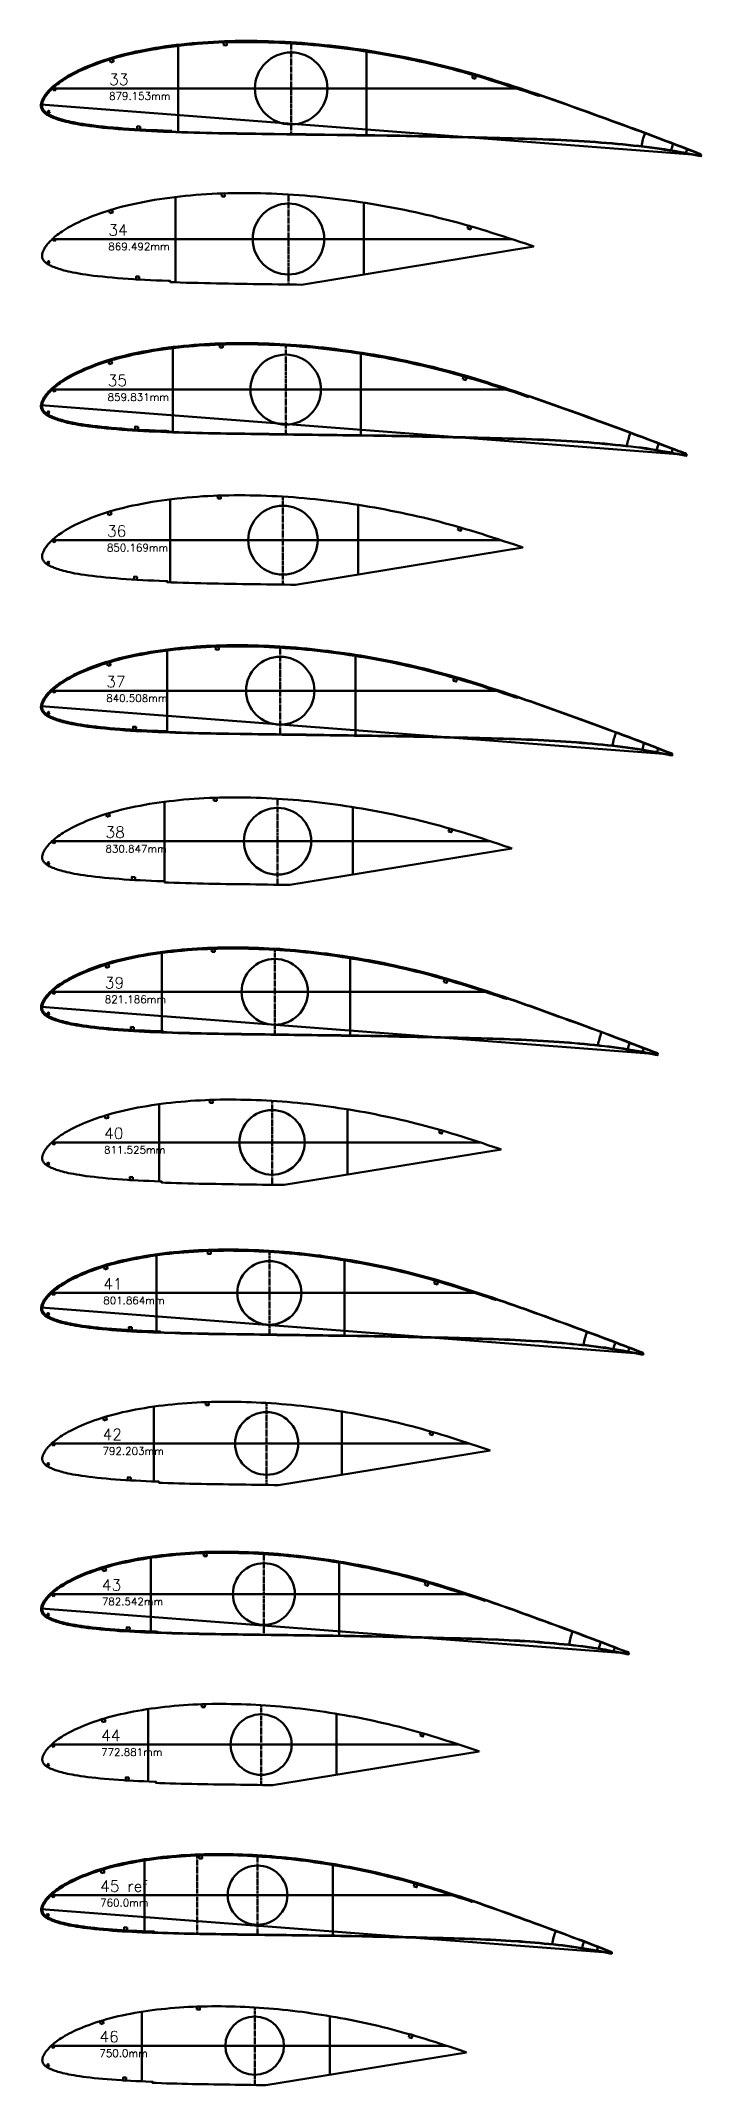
# Model space of a CAD drawing. Header units: metres. Extents: x -3 to 1074, y -15727 to -22.
# Drawn here: x -3 to 874, y -9352 to -6637 of the extents above; entities that cross this region are included whole.
import ezdxf
from ezdxf.enums import TextEntityAlignment as Align

# ---------------------------------------------------------------- set-up
doc = ezdxf.new("R2010")
doc.units = ezdxf.units.M
doc.linetypes.add('CENTER', pattern=[5.08, 3.175, -0.635, 0.635, -0.635])
for name, color, linetype, lineweight in [('FoilLayer', 7, 'Continuous', 50), ('StringerLayer', 7, 'Continuous', 50), ('SubLayer', 7, 'Continuous', 50), ('TextLayer', 7, 'Continuous', 50)]:
    doc.layers.add(name, color=color, linetype=linetype, lineweight=lineweight)
doc.styles.add('MSゴシック', font='romans')

msp = doc.modelspace()

# ---------------------------------------------------------------- texts
at = {"layer": 'TextLayer', "style": 'MSゴシック'}
for s, p in [('879.153mm', (87.9, -6705)), ('869.492mm', (86.9, -6905)), ('859.831mm', (86, -7105)), ('850.169mm', (85, -7305)), ('840.508mm', (84.1, -7505)), ('830.847mm', (83.1, -7705)), ('821.186mm', (82.1, -7905)), ('811.525mm', (81.2, -8105)), ('801.864mm', (80.2, -8305)), ('792.203mm', (79.2, -8505)), ('782.542mm', (78.3, -8705)), ('772.881mm', (77.3, -8905)), ('760.0mm', (76, -9105)), ('750.0mm', (75, -9305))]:
    msp.add_text(s, height=10, dxfattribs=at).set_placement(p, align=Align.TOP_LEFT)
for s, p in [('33', (87.9, -6700)), ('34', (86.9, -6900)), ('35', (86, -7100)), ('36', (85, -7300)), ('37', (84.1, -7500)), ('38', (83.1, -7700)), ('39', (82.1, -7900)), ('40', (81.2, -8100)), ('41', (80.2, -8300)), ('42', (79.2, -8500)), ('43', (78.3, -8700)), ('44', (77.3, -8900)), ('45 ref', (76, -9100)), ('46', (75, -9300))]:
    msp.add_text(s, height=15, dxfattribs=at).set_placement(p, align=Align.BOTTOM_LEFT)

# ---------------------------------------------------------------- linework, layer by layer
at = {"layer": 'FoilLayer'}
for points in [[(874, -6787.5), (871.4, -6786.4), (867.2, -6784.8), (862.7, -6783), (857.7, -6781.1), (852.3, -6779), (846.4, -6776.8), (840.2, -6774.4), (833.8, -6771.9), (827.1, -6769.4), (820.4, -6766.9), (813.6, -6764.4), (806.8, -6761.8), (799.8, -6759.1), (792.8, -6756.5), (785.6, -6753.8), (778.3, -6751.2), (770.8, -6748.4), (763.3, -6745.7), (755.6, -6742.9), (747.9, -6740.1), (740.2, -6737.3), (732.5, -6734.4), (724.8, -6731.6), (717, -6728.8), (709.3, -6726.1), (701.6, -6723.3), (693.9, -6720.6), (686.3, -6717.9), (678.7, -6715.2), (671, -6712.5), (663.4, -6709.9), (655.9, -6707.3), (648.3, -6704.8), (640.7, -6702.2), (633.2, -6699.7), (625.6, -6697.3), (618.1, -6694.8), (610.5, -6692.4), (603.1, -6690.1), (595.6, -6687.7), (588.2, -6685.5), (580.9, -6683.3), (573.5, -6681.1), (566.2, -6679), (558.9, -6677), (551.6, -6675), (544.3, -6673.1), (537, -6671.2), (529.7, -6669.4), (522.4, -6667.6), (515.1, -6665.9), (507.8, -6664.2), (500.4, -6662.6), (493.1, -6661), (485.7, -6659.5), (478.3, -6658), (470.9, -6656.6), (463.5, -6655.2), (456, -6653.8), (448.5, -6652.5), (441.1, -6651.3), (433.6, -6650.1), (426.1, -6648.9), (418.6, -6647.8), (411.2, -6646.8), (403.7, -6645.8), (396.3, -6644.8), (388.8, -6643.9), (381.4, -6643.1), (373.9, -6642.3), (366.5, -6641.5), (359, -6640.8), (351.6, -6640.2), (344.1, -6639.6), (336.7, -6639.1), (329.2, -6638.6), (321.8, -6638.2), (314.4, -6637.9), (306.9, -6637.5), (299.5, -6637.3), (292.1, -6637.1), (284.7, -6636.9), (277.3, -6636.8), (269.9, -6636.8), (262.6, -6636.8), (255.4, -6636.9), (248.2, -6637), (241, -6637.2), (233.8, -6637.5), (226.6, -6637.9), (219.4, -6638.3), (212.3, -6638.8), (205.2, -6639.3), (198.1, -6639.9), (191, -6640.6), (184, -6641.4), (177, -6642.2), (170.1, -6643), (163.2, -6644), (156.4, -6645), (149.6, -6646.1), (142.9, -6647.2), (136.2, -6648.5), (129.7, -6649.8), (123.2, -6651.1), (116.8, -6652.5), (110.6, -6653.9), (104.6, -6655.5), (98.6, -6657.1), (92.7, -6658.8), (87, -6660.5), (81.5, -6662.3), (76, -6664.2), (70.8, -6666.1), (65.7, -6668), (60.8, -6670), (56.2, -6671.9), (51.7, -6673.9), (47.6, -6675.8), (43.7, -6677.7), (40, -6679.6), (36.5, -6681.5), (33.3, -6683.3), (30.4, -6685.1), (27.6, -6686.8), (25, -6688.4), (22.6, -6690.1), (20.5, -6691.6), (18.4, -6693.2), (16.5, -6694.7), (14.8, -6696.1), (13.2, -6697.5), (11.7, -6698.9), (10.3, -6700.2), (9, -6701.5), (7.8, -6702.8), (6.6, -6704), (5.6, -6705.2), (4.6, -6706.3), (3.8, -6707.5), (2.9, -6708.6), (2.2, -6709.7), (1.5, -6710.8), (0.8, -6711.8), (0.2, -6712.8), (-0.3, -6713.9), (-0.8, -6714.8), (-1.2, -6715.8), (-1.6, -6716.8), (-1.9, -6717.7), (-2.1, -6718.7), (-2.4, -6719.6), (-2.5, -6720.5), (-2.6, -6721.4), (-2.7, -6722.3), (-2.7, -6723.2), (-2.6, -6724.1), (-2.4, -6725), (-2.2, -6725.9), (-1.9, -6726.8), (-1.5, -6727.7), (-1, -6728.6), (-0.5, -6729.5), (0.2, -6730.3), (0.9, -6731.1), (1.6, -6731.9), (2.5, -6732.7), (3.4, -6733.4), (4.4, -6734.1), (5.4, -6734.9), (6.6, -6735.5), (7.8, -6736.2), (9.1, -6736.9), (10.4, -6737.5), (11.9, -6738.2), (13.4, -6738.8), (15.1, -6739.5), (16.8, -6740.1), (18.7, -6740.8), (20.7, -6741.5), (22.9, -6742.2), (25.3, -6742.8), (27.8, -6743.5), (30.5, -6744.2), (33.4, -6744.9), (36.6, -6745.7), (40.1, -6746.4), (43.8, -6747.1), (47.9, -6747.8), (52.3, -6748.6), (57.1, -6749.3), (62.2, -6750), (67.7, -6750.7), (73.6, -6751.4), (79.7, -6752.1), (86.2, -6752.8), (93, -6753.4), (99.9, -6754), (107, -6754.6), (114.2, -6755.1), (121.6, -6755.6), (129.1, -6756), (136.7, -6756.4), (144.4, -6756.8), (152.3, -6757.1), (160.2, -6757.5), (168.2, -6757.8), (176.3, -6758.1), (184.3, -6758.4), (192.4, -6758.6), (200.5, -6758.9), (208.6, -6759.1), (216.7, -6759.3), (224.9, -6759.5), (233.1, -6759.7), (241.2, -6759.8), (249.4, -6760), (257.6, -6760.1), (265.8, -6760.2), (274.1, -6760.3), (282.4, -6760.4), (290.7, -6760.6), (299, -6760.7), (307.3, -6760.8), (315.6, -6760.9), (324, -6761), (332.3, -6761.1), (340.7, -6761.3), (349, -6761.4), (357.3, -6761.5), (365.7, -6761.6), (374, -6761.7), (382.3, -6761.8), (390.7, -6761.9), (399, -6762.1), (407.3, -6762.2), (415.7, -6762.3), (424, -6762.4), (432.3, -6762.5), (440.7, -6762.6), (449, -6762.7), (457.3, -6762.9), (465.6, -6763), (473.9, -6763.1), (482.2, -6763.3), (490.4, -6763.4), (498.7, -6763.6), (507, -6763.8), (515.3, -6764), (523.6, -6764.2), (532, -6764.3), (540.3, -6764.5), (548.6, -6764.7), (556.9, -6764.9), (565.2, -6765.1), (573.5, -6765.3), (581.8, -6765.5), (590.1, -6765.7), (598.4, -6765.9), (606.6, -6766.1), (614.9, -6766.3), (623.1, -6766.5), (631.4, -6766.8), (639.6, -6767), (647.8, -6767.3), (655.8, -6767.5), (663.9, -6767.8), (671.9, -6768.1), (679.9, -6768.4), (687.7, -6768.8), (695.5, -6769.2), (703.3, -6769.6), (711.1, -6770.1), (718.8, -6770.5), (726.3, -6771), (733.7, -6771.5), (741.1, -6772.1), (748.5, -6772.7), (755.8, -6773.3), (763, -6773.9), (770.2, -6774.6), (777.3, -6775.3), (784.4, -6776), (791.3, -6776.7), (798.3, -6777.5), (805.2, -6778.4), (812.2, -6779.3), (818.9, -6780.2), (825.5, -6781.3), (832.1, -6782.4), (838.6, -6783.5), (844.8, -6784.5), (850.7, -6785.6), (856.3, -6786.7), (861.6, -6787.7), (866.5, -6788.6), (871, -6789.5), (873.8, -6790.1)], [(873.9, -6787.9), (871.3, -6786.8), (867.1, -6785.2), (862.5, -6783.4), (857.5, -6781.5), (852.1, -6779.4), (846.3, -6777.2), (840.1, -6774.8), (833.6, -6772.3), (827, -6769.8), (820.3, -6767.3), (813.5, -6764.8), (806.6, -6762.2), (799.7, -6759.5), (792.6, -6756.9), (785.4, -6754.3), (778.1, -6751.6), (770.7, -6748.9), (763.1, -6746.1), (755.5, -6743.3), (747.8, -6740.5), (740.1, -6737.7), (732.3, -6734.9), (724.6, -6732.1), (716.9, -6729.3), (709.2, -6726.5), (701.5, -6723.7), (693.8, -6721), (686.1, -6718.3), (678.5, -6715.6), (670.9, -6713), (663.3, -6710.3), (659.5, -6709.1), (659.2, -6710), (655.4, -6708.7), (647.8, -6706.2), (640.3, -6703.7), (632.7, -6701.2), (625.2, -6698.7), (617.6, -6696.3), (610.1, -6693.9), (602.6, -6691.5), (595.2, -6689.2), (587.8, -6686.9), (580.5, -6684.7), (573.1, -6682.6), (565.8, -6680.5), (558.5, -6678.4), (551.2, -6676.5), (543.9, -6674.5), (536.7, -6672.7), (529.4, -6670.8), (522.1, -6669.1), (514.8, -6667.3), (507.4, -6665.7), (500.1, -6664), (492.8, -6662.5), (485.4, -6660.9), (478, -6659.5), (470.6, -6658), (463.2, -6656.7), (455.8, -6655.3), (448.3, -6654), (440.8, -6652.8), (433.4, -6651.6), (425.9, -6650.4), (418.4, -6649.3), (411, -6648.3), (403.5, -6647.3), (396.1, -6646.3), (388.6, -6645.4), (381.2, -6644.6), (373.8, -6643.8), (366.3, -6643), (358.9, -6642.3), (351.5, -6641.7), (344, -6641.1), (336.6, -6640.6), (329.2, -6640.1), (321.7, -6639.7), (314.3, -6639.4), (306.9, -6639), (299.5, -6638.8), (292, -6638.6), (284.7, -6638.4), (277.3, -6638.3), (269.9, -6638.3), (262.7, -6638.3), (255.4, -6638.4), (248.2, -6638.5), (241, -6638.7), (233.8, -6639), (226.7, -6639.4), (219.5, -6639.8), (212.4, -6640.3), (205.3, -6640.8), (198.2, -6641.4), (191.2, -6642.1), (184.2, -6642.8), (177.2, -6643.7), (170.3, -6644.5), (163.4, -6645.5), (156.6, -6646.5), (149.9, -6647.6), (143.2, -6648.7), (136.5, -6649.9), (130, -6651.2), (123.5, -6652.5), (117.2, -6653.9), (111, -6655.4), (104.9, -6656.9), (99, -6658.5), (93.2, -6660.2), (87.5, -6661.9), (81.9, -6663.7), (76.5, -6665.6), (71.3, -6667.5), (66.3, -6669.4), (61.4, -6671.4), (56.8, -6673.3), (52.4, -6675.2), (48.2, -6677.2), (44.3, -6679.1), (40.7, -6680.9), (37.3, -6682.8), (34.1, -6684.6), (31.2, -6686.3), (28.4, -6688), (25.9, -6689.7), (23.5, -6691.3), (21.4, -6692.8), (19.3, -6694.4), (17.5, -6695.8), (15.8, -6697.3), (14.2, -6698.6), (12.7, -6700), (11.3, -6701.3), (10, -6702.5), (8.9, -6703.8), (7.8, -6705), (6.8, -6706.1), (5.8, -6707.3), (5, -6708.4), (4.2, -6709.5), (3.4, -6710.5), (2.7, -6711.6), (2.1, -6712.5), (1.6, -6713.5), (1.1, -6714.5), (0.6, -6715.5), (0.2, -6716.4), (-0.2, -6717.2), (-0.4, -6718.1), (-0.7, -6719), (-0.9, -6719.9), (-1, -6720.7), (-1.1, -6721.5), (-1.2, -6722.3), (-1.2, -6723.1), (-1.1, -6723.8), (-1, -6724.6), (-0.8, -6725.4), (-0.5, -6726.2), (-0.2, -6727), (0.2, -6727.8), (0.7, -6728.6), (1.3, -6729.3), (1.9, -6730.1), (2.7, -6730.8), (3.4, -6731.5), (4.3, -6732.2), (5.2, -6732.9), (6.2, -6733.6), (7.3, -6734.2), (8.4, -6734.9), (9.7, -6735.5), (11, -6736.1), (12.5, -6736.8), (14, -6737.4), (15.6, -6738.1), (17.3, -6738.7), (19.2, -6739.4), (21.2, -6740.1), (23.3, -6740.7), (25.7, -6741.4), (28.2, -6742.1), (30.9, -6742.8), (33.8, -6743.5), (36.9, -6744.2), (40.4, -6744.9), (44.1, -6745.6), (48.1, -6746.4), (52.5, -6747.1), (57.3, -6747.8), (62.4, -6748.5), (67.9, -6749.2), (73.7, -6749.9), (79.9, -6750.6), (86.4, -6751.3), (93.1, -6751.9), (100.1, -6752.5), (107.1, -6753.1), (114.3, -6753.6), (121.7, -6754.1), (129.1, -6754.5), (136.8, -6754.9), (144.5, -6755.3), (152.3, -6755.6), (160.3, -6756), (168.3, -6756.3), (171, -6756.4), (170.9, -6757.4), (176.3, -6757.6), (184.4, -6757.9), (192.4, -6758.2), (200.5, -6758.4), (208.6, -6758.6), (216.8, -6758.8), (224.9, -6759), (233.1, -6759.2), (241.2, -6759.4), (249.4, -6759.5), (257.6, -6759.6), (265.8, -6759.7), (274.1, -6759.9), (282.4, -6760), (290.7, -6760.1), (299, -6760.2), (307.3, -6760.3), (315.6, -6760.5), (324, -6760.6), (332.3, -6760.7), (340.7, -6760.8), (349, -6760.9), (357.3, -6761), (365.7, -6761.2), (374, -6761.3), (382.3, -6761.4), (390.7, -6761.5), (399, -6761.6), (407.4, -6761.7), (415.7, -6761.8), (424, -6761.9), (432.3, -6762.1), (440.7, -6762.2), (449, -6762.3), (457.3, -6762.4), (465.6, -6762.5), (473.9, -6762.7), (482.2, -6762.8), (490.4, -6763), (498.7, -6763.2), (507, -6763.3), (515.3, -6763.5), (523.7, -6763.7), (532, -6763.9), (540.3, -6764.1), (548.6, -6764.3), (556.9, -6764.4), (565.2, -6764.6), (573.5, -6764.8), (581.8, -6765), (590.1, -6765.2), (598.4, -6765.4), (606.6, -6765.6), (614.9, -6765.9), (623.2, -6766.1), (631.4, -6766.3), (639.6, -6766.6), (647.8, -6766.8), (655.9, -6767.1), (663.9, -6767.4), (671.9, -6767.7), (679.9, -6768), (687.7, -6768.3), (695.6, -6768.7), (703.4, -6769.2), (711.1, -6769.6), (718.8, -6770.1), (726.4, -6770.5), (733.8, -6771), (741.2, -6771.6), (748.5, -6772.2), (755.8, -6772.8), (763, -6773.5), (770.2, -6774.2), (777.3, -6774.9), (784.4, -6775.6), (791.4, -6776.3), (798.3, -6777.1), (805.3, -6778), (812.2, -6778.9), (819, -6779.8), (825.6, -6780.8), (832.2, -6781.9), (838.6, -6783), (844.9, -6784.1), (850.8, -6785.2), (856.4, -6786.2), (861.7, -6787.2), (866.6, -6788.2), (871.1, -6789.1), (873.9, -6789.7)], [(651.9, -6910), (651.9, -6910), (648.2, -6908.7), (640.7, -6906.1), (633.2, -6903.6), (625.7, -6901.2), (618.3, -6898.7), (610.8, -6896.3), (603.4, -6893.9), (596, -6891.6), (588.6, -6889.3), (581.3, -6887.1), (574.1, -6884.9), (566.8, -6882.8), (559.6, -6880.7), (552.4, -6878.7), (545.2, -6876.7), (538, -6874.8), (530.8, -6873), (523.6, -6871.2), (516.3, -6869.4), (509.1, -6867.7), (501.9, -6866.1), (494.6, -6864.5), (487.3, -6862.9), (480.1, -6861.4), (472.8, -6859.9), (465.4, -6858.5), (458.1, -6857.2), (450.7, -6855.8), (443.4, -6854.5), (436, -6853.3), (428.6, -6852.1), (421.2, -6851), (413.8, -6849.9), (406.5, -6848.8), (399.1, -6847.9), (391.7, -6846.9), (384.4, -6846), (377, -6845.2), (369.7, -6844.4), (362.3, -6843.7), (355, -6843), (347.6, -6842.4), (340.3, -6841.8), (332.9, -6841.3), (325.5, -6840.8), (318.2, -6840.4), (310.8, -6840), (303.5, -6839.7), (296.2, -6839.5), (288.8, -6839.3), (281.5, -6839.1), (274.2, -6839), (267, -6839), (259.8, -6839), (252.6, -6839.1), (245.5, -6839.2), (238.4, -6839.4), (231.3, -6839.7), (224.2, -6840.1), (217.1, -6840.5), (210.1, -6841), (203, -6841.5), (196, -6842.1), (189.1, -6842.8), (182.1, -6843.5), (175.2, -6844.3), (168.4, -6845.2), (161.6, -6846.1), (154.9, -6847.1), (148.2, -6848.1), (141.6, -6849.3), (135, -6850.5), (128.5, -6851.8), (122.2, -6853.1), (115.9, -6854.5), (109.8, -6855.9), (103.8, -6857.4), (97.9, -6859), (92.2, -6860.7), (86.5, -6862.4), (81, -6864.2), (75.7, -6866), (70.5, -6867.9), (65.5, -6869.8), (60.7, -6871.7), (56.1, -6873.6), (51.8, -6875.5), (47.7, -6877.4), (43.9, -6879.3), (40.3, -6881.2), (36.9, -6883), (33.7, -6884.8), (30.8, -6886.5), (28.1, -6888.2), (25.6, -6889.8), (23.3, -6891.4), (21.1, -6892.9), (19.1, -6894.4), (17.3, -6895.9), (15.6, -6897.3), (14, -6898.7), (12.6, -6900), (11.2, -6901.3), (9.9, -6902.5), (8.8, -6903.7), (7.7, -6904.9), (6.7, -6906.1), (5.8, -6907.2), (4.9, -6908.3), (4.1, -6909.4), (3.4, -6910.4), (2.7, -6911.4), (2.1, -6912.4), (1.6, -6913.4), (1.1, -6914.3), (0.6, -6915.3), (0.2, -6916.2), (-0.1, -6917.1), (-0.4, -6917.9), (-0.7, -6918.8), (-0.9, -6919.7), (-1, -6920.5), (-1.1, -6921.3), (-1.1, -6922.1), (-1.2, -6922.8), (-1.1, -6923.6), (-1, -6924.4), (-0.8, -6925.1), (-0.5, -6925.9), (-0.2, -6926.7), (0.3, -6927.5), (0.7, -6928.2), (1.3, -6929), (1.9, -6929.7), (2.6, -6930.4), (3.4, -6931.2), (4.2, -6931.8), (5.2, -6932.5), (6.1, -6933.2), (7.2, -6933.8), (8.4, -6934.5), (9.6, -6935.1), (10.9, -6935.7), (12.3, -6936.4), (13.8, -6937), (15.4, -6937.6), (17.2, -6938.3), (19, -6938.9), (21, -6939.6), (23.1, -6940.2), (25.4, -6940.9), (27.8, -6941.6), (30.5, -6942.3), (33.4, -6943), (36.5, -6943.7), (39.9, -6944.4), (43.6, -6945.1), (47.6, -6945.8), (52, -6946.5), (56.7, -6947.3), (61.7, -6948), (67.2, -6948.7), (72.9, -6949.4), (79, -6950), (85.4, -6950.7), (92.1, -6951.3), (99, -6951.9), (106, -6952.5), (113.1, -6953), (120.3, -6953.5), (127.7, -6953.9), (135.3, -6954.3), (142.9, -6954.7), (150.7, -6955), (158.5, -6955.3), (166.4, -6955.6), (169.1, -6955.7), (169, -6957.2), (174.3, -6957.4), (182.3, -6957.7), (190.3, -6958), (198.3, -6958.2), (206.3, -6958.4), (214.4, -6958.6), (222.4, -6958.8), (230.5, -6959), (238.6, -6959.2), (246.6, -6959.3), (254.8, -6959.4), (262.9, -6959.5), (271.1, -6959.7), (279.3, -6959.8), (287.5, -6959.9), (295.7, -6960), (303.9, -6960.1), (312.2, -6960.2), (320.4, -6960.3), (328.7, -6960.5), (336.9, -6960.6), (343.2, -6960.7), (651.9, -6910)], [(854.8, -7185.6), (852.3, -7184.5), (848.2, -7182.9), (843.7, -7181.2), (838.8, -7179.3), (833.5, -7177.3), (827.8, -7175.1), (821.8, -7172.8), (815.5, -7170.3), (809, -7167.9), (802.4, -7165.4), (795.8, -7162.9), (789, -7160.4), (782.3, -7157.8), (775.3, -7155.3), (768.3, -7152.7), (761.2, -7150), (753.9, -7147.4), (746.5, -7144.7), (739, -7141.9), (731.5, -7139.2), (724, -7136.4), (716.4, -7133.7), (708.8, -7130.9), (701.3, -7128.2), (693.7, -7125.5), (686.2, -7122.8), (678.7, -7120.1), (671.2, -7117.5), (663.7, -7114.9), (656.3, -7112.3), (648.9, -7109.7), (641.4, -7107.2), (634, -7104.7), (626.6, -7102.2), (619.3, -7099.7), (611.9, -7097.3), (604.5, -7094.9), (597.1, -7092.6), (589.8, -7090.3), (582.5, -7088), (575.3, -7085.8), (568.1, -7083.6), (560.9, -7081.5), (553.8, -7079.5), (546.6, -7077.5), (539.5, -7075.6), (532.4, -7073.7), (525.2, -7071.8), (518.1, -7070), (510.9, -7068.3), (503.8, -7066.6), (496.6, -7065), (489.4, -7063.4), (482.2, -7061.9), (475, -7060.4), (467.8, -7058.9), (460.5, -7057.5), (453.3, -7056.2), (446, -7054.9), (438.7, -7053.6), (431.4, -7052.4), (424.1, -7051.2), (416.8, -7050.1), (409.4, -7049), (402.1, -7047.9), (394.9, -7047), (387.6, -7046), (380.3, -7045.2), (373, -7044.3), (365.7, -7043.5), (358.4, -7042.8), (351.1, -7042.1), (343.9, -7041.5), (336.6, -7041), (329.3, -7040.5), (322, -7040), (314.7, -7039.6), (307.4, -7039.2), (300.2, -7038.9), (292.9, -7038.7), (285.7, -7038.5), (278.4, -7038.3), (271.2, -7038.2), (264, -7038.2), (256.9, -7038.2), (249.8, -7038.3), (242.7, -7038.4), (235.7, -7038.6), (228.6, -7038.9), (221.6, -7039.3), (214.6, -7039.7), (207.6, -7040.1), (200.6, -7040.7), (193.7, -7041.3), (186.8, -7041.9), (179.9, -7042.6), (173.1, -7043.4), (166.3, -7044.3), (159.6, -7045.2), (152.9, -7046.2), (146.3, -7047.3), (139.8, -7048.4), (133.2, -7049.6), (126.8, -7050.9), (120.5, -7052.2), (114.3, -7053.5), (108.2, -7055), (102.3, -7056.5), (96.4, -7058), (90.7, -7059.7), (85.1, -7061.4), (79.7, -7063.1), (74.4, -7065), (69.2, -7066.8), (64.3, -7068.7), (59.5, -7070.6), (54.9, -7072.6), (50.6, -7074.5), (46.5, -7076.3), (42.7, -7078.2), (39.1, -7080.1), (35.7, -7081.9), (32.6, -7083.7), (29.7, -7085.4), (27, -7087.1), (24.5, -7088.7), (22.2, -7090.3), (20, -7091.8), (18, -7093.3), (16.2, -7094.8), (14.5, -7096.2), (12.9, -7097.6), (11.4, -7098.9), (10, -7100.2), (8.8, -7101.5), (7.6, -7102.7), (6.5, -7103.9), (5.5, -7105.1), (4.5, -7106.2), (3.7, -7107.3), (2.9, -7108.4), (2.1, -7109.5), (1.4, -7110.5), (0.8, -7111.5), (0.2, -7112.6), (-0.3, -7113.5), (-0.7, -7114.5), (-1.2, -7115.5), (-1.5, -7116.4), (-1.8, -7117.4), (-2.1, -7118.3), (-2.3, -7119.2), (-2.5, -7120.1), (-2.6, -7120.9), (-2.6, -7121.8), (-2.6, -7122.7), (-2.5, -7123.6), (-2.4, -7124.5), (-2.2, -7125.4), (-1.8, -7126.2), (-1.5, -7127.1), (-1, -7128), (-0.5, -7128.8), (0.2, -7129.6), (0.8, -7130.4), (1.6, -7131.2), (2.4, -7131.9), (3.3, -7132.7), (4.3, -7133.4), (5.3, -7134.1), (6.4, -7134.8), (7.6, -7135.4), (8.9, -7136.1), (10.2, -7136.7), (11.6, -7137.3), (13.1, -7138), (14.8, -7138.6), (16.5, -7139.3), (18.3, -7139.9), (20.3, -7140.6), (22.4, -7141.2), (24.7, -7141.9), (27.2, -7142.6), (29.8, -7143.3), (32.7, -7144), (35.8, -7144.7), (39.2, -7145.4), (42.9, -7146.1), (46.8, -7146.8), (51.2, -7147.5), (55.8, -7148.2), (60.9, -7148.9), (66.2, -7149.6), (71.9, -7150.3), (78, -7151), (84.3, -7151.6), (91, -7152.2), (97.7, -7152.8), (104.7, -7153.4), (111.7, -7153.9), (118.9, -7154.4), (126.2, -7154.8), (133.7, -7155.2), (141.3, -7155.5), (148.9, -7155.9), (156.7, -7156.2), (164.5, -7156.5), (172.4, -7156.8), (180.3, -7157.1), (188.2, -7157.3), (196.1, -7157.6), (204, -7157.8), (212, -7158), (220, -7158.2), (227.9, -7158.3), (235.9, -7158.5), (243.9, -7158.6), (251.9, -7158.8), (260, -7158.9), (268.1, -7159), (276.2, -7159.1), (284.3, -7159.2), (292.4, -7159.3), (300.6, -7159.5), (308.7, -7159.6), (316.9, -7159.7), (325, -7159.8), (333.2, -7159.9), (341.3, -7160), (349.5, -7160.1), (357.6, -7160.2), (365.8, -7160.4), (373.9, -7160.5), (382.1, -7160.6), (390.2, -7160.7), (398.4, -7160.8), (406.5, -7160.9), (414.7, -7161), (422.8, -7161.1), (431, -7161.2), (439.1, -7161.4), (447.2, -7161.5), (455.3, -7161.6), (463.5, -7161.8), (471.6, -7161.9), (479.7, -7162.1), (487.7, -7162.2), (495.9, -7162.4), (504, -7162.6), (512.1, -7162.8), (520.3, -7162.9), (528.4, -7163.1), (536.5, -7163.3), (544.7, -7163.5), (552.8, -7163.7), (560.9, -7163.8), (569, -7164), (577.2, -7164.2), (585.2, -7164.4), (593.3, -7164.6), (601.4, -7164.8), (609.5, -7165.1), (617.5, -7165.3), (625.5, -7165.5), (633.5, -7165.8), (641.4, -7166), (649.3, -7166.3), (657.2, -7166.6), (664.9, -7166.9), (672.6, -7167.3), (680.2, -7167.7), (687.9, -7168.1), (695.5, -7168.5), (703, -7169), (710.4, -7169.4), (717.6, -7169.9), (724.8, -7170.5), (732, -7171.1), (739.2, -7171.7), (746.2, -7172.3), (753.2, -7173), (760.2, -7173.7), (767.1, -7174.3), (773.9, -7175), (780.7, -7175.8), (787.5, -7176.7), (794.3, -7177.6), (800.9, -7178.5), (807.4, -7179.5), (813.8, -7180.5), (820.1, -7181.6), (826.2, -7182.7), (832, -7183.7), (837.5, -7184.8), (842.7, -7185.8), (847.5, -7186.7), (851.9, -7187.6), (854.6, -7188.1)], [(854.7, -7186), (852.1, -7184.9), (848, -7183.3), (843.5, -7181.6), (838.7, -7179.7), (833.4, -7177.7), (827.7, -7175.5), (821.6, -7173.2), (815.3, -7170.8), (808.8, -7168.3), (802.2, -7165.8), (795.6, -7163.4), (788.9, -7160.8), (782.1, -7158.2), (775.2, -7155.7), (768.2, -7153.1), (761, -7150.5), (753.8, -7147.8), (746.4, -7145.1), (738.9, -7142.4), (731.4, -7139.6), (723.8, -7136.9), (716.2, -7134.1), (708.7, -7131.4), (701.1, -7128.6), (693.6, -7125.9), (686, -7123.2), (678.5, -7120.5), (671.1, -7117.9), (663.6, -7115.3), (656.1, -7112.7), (648.7, -7110.1), (645, -7108.9), (644.7, -7109.9), (641, -7108.6), (633.6, -7106.1), (626.2, -7103.6), (618.8, -7101.2), (611.4, -7098.8), (604, -7096.4), (596.7, -7094), (589.3, -7091.7), (582.1, -7089.4), (574.9, -7087.2), (567.7, -7085.1), (560.5, -7083), (553.4, -7080.9), (546.2, -7078.9), (539.1, -7077), (532, -7075.1), (524.9, -7073.3), (517.7, -7071.5), (510.6, -7069.8), (503.5, -7068.1), (496.3, -7066.5), (489.1, -7064.9), (481.9, -7063.3), (474.7, -7061.8), (467.5, -7060.4), (460.3, -7059), (453, -7057.6), (445.7, -7056.3), (438.4, -7055.1), (431.1, -7053.8), (423.8, -7052.7), (416.5, -7051.5), (409.2, -7050.5), (401.9, -7049.4), (394.7, -7048.5), (387.4, -7047.5), (380.1, -7046.6), (372.8, -7045.8), (365.6, -7045), (358.3, -7044.3), (351, -7043.6), (343.7, -7043), (336.5, -7042.5), (329.2, -7041.9), (321.9, -7041.5), (314.7, -7041.1), (307.4, -7040.7), (300.1, -7040.4), (292.9, -7040.2), (285.6, -7040), (278.4, -7039.8), (271.2, -7039.7), (264, -7039.7), (256.9, -7039.7), (249.8, -7039.8), (242.7, -7039.9), (235.7, -7040.1), (228.7, -7040.4), (221.7, -7040.8), (214.7, -7041.2), (207.7, -7041.6), (200.8, -7042.2), (193.9, -7042.8), (187, -7043.4), (180.1, -7044.1), (173.3, -7044.9), (166.5, -7045.8), (159.8, -7046.7), (153.2, -7047.7), (146.6, -7048.7), (140, -7049.9), (133.5, -7051.1), (127.1, -7052.3), (120.8, -7053.6), (114.6, -7055), (108.6, -7056.4), (102.6, -7057.9), (96.8, -7059.5), (91.1, -7061.1), (85.6, -7062.8), (80.1, -7064.6), (74.9, -7066.4), (69.8, -7068.2), (64.8, -7070.1), (60.1, -7072), (55.5, -7073.9), (51.2, -7075.8), (47.2, -7077.7), (43.4, -7079.6), (39.8, -7081.4), (36.5, -7083.2), (33.4, -7085), (30.5, -7086.7), (27.8, -7088.3), (25.3, -7089.9), (23, -7091.5), (20.9, -7093), (18.9, -7094.5), (17.1, -7095.9), (15.4, -7097.3), (13.9, -7098.7), (12.4, -7100), (11.1, -7101.3), (9.8, -7102.5), (8.7, -7103.7), (7.6, -7104.9), (6.6, -7106), (5.7, -7107.1), (4.9, -7108.2), (4.1, -7109.3), (3.4, -7110.3), (2.7, -7111.3), (2.1, -7112.3), (1.6, -7113.2), (1.1, -7114.2), (0.6, -7115.1), (0.2, -7116), (-0.1, -7116.9), (-0.4, -7117.7), (-0.6, -7118.6), (-0.8, -7119.4), (-1, -7120.2), (-1.1, -7121.1), (-1.1, -7121.8), (-1.1, -7122.6), (-1.1, -7123.3), (-0.9, -7124.1), (-0.7, -7124.9), (-0.5, -7125.6), (-0.1, -7126.4), (0.3, -7127.2), (0.7, -7127.9), (1.3, -7128.6), (1.9, -7129.4), (2.6, -7130.1), (3.4, -7130.8), (4.2, -7131.5), (5.1, -7132.2), (6.1, -7132.8), (7.1, -7133.4), (8.3, -7134.1), (9.5, -7134.7), (10.8, -7135.3), (12.2, -7135.9), (13.7, -7136.6), (15.3, -7137.2), (17, -7137.9), (18.8, -7138.5), (20.7, -7139.1), (22.8, -7139.8), (25.1, -7140.4), (27.5, -7141.1), (30.2, -7141.8), (33, -7142.5), (36.1, -7143.2), (39.5, -7143.9), (43.1, -7144.6), (47.1, -7145.3), (51.4, -7146), (56, -7146.7), (61.1, -7147.4), (66.4, -7148.1), (72.1, -7148.8), (78.1, -7149.5), (84.5, -7150.1), (91.1, -7150.7), (97.9, -7151.3), (104.8, -7151.9), (111.8, -7152.4), (119, -7152.9), (126.3, -7153.3), (133.8, -7153.7), (141.3, -7154), (149, -7154.4), (156.8, -7154.7), (164.6, -7155), (167.2, -7155.1), (167.2, -7156.1), (172.4, -7156.3), (180.3, -7156.6), (188.2, -7156.9), (196.1, -7157.1), (204, -7157.3), (212, -7157.5), (220, -7157.7), (228, -7157.9), (235.9, -7158.1), (243.9, -7158.2), (251.9, -7158.3), (260, -7158.4), (268.1, -7158.5), (276.2, -7158.7), (284.3, -7158.8), (292.4, -7158.9), (300.6, -7159), (308.7, -7159.1), (316.9, -7159.2), (325, -7159.3), (333.2, -7159.5), (341.3, -7159.6), (349.5, -7159.7), (357.6, -7159.8), (365.8, -7159.9), (373.9, -7160), (382.1, -7160.1), (390.2, -7160.3), (398.4, -7160.4), (406.6, -7160.5), (414.7, -7160.6), (422.8, -7160.7), (431, -7160.8), (439.1, -7160.9), (447.2, -7161), (455.4, -7161.2), (463.5, -7161.3), (471.6, -7161.4), (479.7, -7161.6), (487.8, -7161.8), (495.9, -7161.9), (504, -7162.1), (512.1, -7162.3), (520.3, -7162.5), (528.4, -7162.7), (536.6, -7162.8), (544.7, -7163), (552.8, -7163.2), (560.9, -7163.4), (569.1, -7163.6), (577.2, -7163.8), (585.2, -7164), (593.3, -7164.2), (601.4, -7164.4), (609.5, -7164.6), (617.5, -7164.9), (625.6, -7165.1), (633.5, -7165.3), (641.4, -7165.6), (649.3, -7165.9), (657.2, -7166.2), (664.9, -7166.5), (672.6, -7166.8), (680.3, -7167.2), (687.9, -7167.6), (695.5, -7168.1), (703, -7168.5), (710.4, -7169), (717.7, -7169.5), (724.9, -7170), (732.1, -7170.6), (739.2, -7171.2), (746.3, -7171.8), (753.3, -7172.5), (760.3, -7173.2), (767.2, -7173.9), (774, -7174.6), (780.8, -7175.4), (787.6, -7176.3), (794.4, -7177.1), (801, -7178), (807.5, -7179), (813.9, -7180.1), (820.2, -7181.2), (826.3, -7182.2), (832.1, -7183.3), (837.6, -7184.3), (842.8, -7185.3), (847.5, -7186.2), (851.9, -7187.1), (854.7, -7187.7)], [(637.4, -7309.8), (637.4, -7309.8), (633.8, -7308.5), (626.4, -7306), (619.1, -7303.6), (611.8, -7301.2), (604.5, -7298.8), (597.2, -7296.4), (590, -7294.1), (582.7, -7291.8), (575.5, -7289.6), (568.4, -7287.4), (561.3, -7285.3), (554.2, -7283.2), (547.2, -7281.2), (540.1, -7279.2), (533, -7277.3), (526, -7275.4), (519, -7273.6), (511.9, -7271.8), (504.9, -7270.1), (497.8, -7268.5), (490.7, -7266.8), (483.6, -7265.3), (476.5, -7263.8), (469.4, -7262.3), (462.2, -7260.9), (455.1, -7259.5), (447.9, -7258.1), (440.7, -7256.8), (433.5, -7255.6), (426.3, -7254.4), (419.1, -7253.2), (411.9, -7252.1), (404.6, -7251), (397.4, -7250), (390.2, -7249), (383, -7248.1), (375.8, -7247.3), (368.6, -7246.4), (361.4, -7245.7), (354.3, -7245), (347.1, -7244.3), (339.9, -7243.7), (332.7, -7243.1), (325.5, -7242.6), (318.3, -7242.2), (311.1, -7241.8), (303.9, -7241.4), (296.7, -7241.1), (289.6, -7240.8), (282.4, -7240.7), (275.3, -7240.5), (268.1, -7240.4), (261, -7240.4), (254, -7240.4), (247, -7240.5), (240, -7240.6), (233.1, -7240.8), (226.1, -7241.1), (219.2, -7241.4), (212.3, -7241.8), (205.4, -7242.3), (198.5, -7242.8), (191.7, -7243.4), (184.9, -7244.1), (178.1, -7244.8), (171.4, -7245.6), (164.7, -7246.4), (158, -7247.3), (151.5, -7248.3), (144.9, -7249.3), (138.5, -7250.5), (132, -7251.6), (125.7, -7252.9), (119.4, -7254.2), (113.3, -7255.5), (107.4, -7256.9), (101.5, -7258.4), (95.8, -7259.9), (90.1, -7261.6), (84.6, -7263.2), (79.3, -7265), (74, -7266.8), (69, -7268.6), (64.1, -7270.5), (59.4, -7272.4), (54.9, -7274.2), (50.7, -7276.1), (46.7, -7278), (42.9, -7279.8), (39.4, -7281.6), (36.1, -7283.4), (33, -7285.1), (30.2, -7286.8), (27.5, -7288.5), (25, -7290.1), (22.8, -7291.6), (20.7, -7293.1), (18.7, -7294.6), (16.9, -7296), (15.3, -7297.4), (13.7, -7298.7), (12.3, -7300), (11, -7301.3), (9.7, -7302.5), (8.6, -7303.7), (7.6, -7304.8), (6.6, -7306), (5.7, -7307.1), (4.8, -7308.1), (4.1, -7309.2), (3.4, -7310.2), (2.7, -7311.2), (2.1, -7312.2), (1.6, -7313.1), (1.1, -7314), (0.6, -7315), (0.2, -7315.8), (-0.1, -7316.7), (-0.4, -7317.5), (-0.6, -7318.4), (-0.8, -7319.2), (-0.9, -7320), (-1, -7320.8), (-1.1, -7321.6), (-1.1, -7322.3), (-1, -7323.1), (-0.9, -7323.8), (-0.7, -7324.6), (-0.4, -7325.3), (-0.1, -7326.1), (0.3, -7326.8), (0.7, -7327.6), (1.3, -7328.3), (1.9, -7329), (2.6, -7329.7), (3.3, -7330.4), (4.2, -7331.1), (5.1, -7331.8), (6, -7332.4), (7.1, -7333.1), (8.2, -7333.7), (9.4, -7334.3), (10.7, -7334.9), (12.1, -7335.5), (13.5, -7336.1), (15.1, -7336.8), (16.8, -7337.4), (18.6, -7338), (20.5, -7338.7), (22.6, -7339.3), (24.8, -7340), (27.2, -7340.6), (29.9, -7341.3), (32.7, -7342), (35.7, -7342.7), (39, -7343.4), (42.6, -7344.1), (46.6, -7344.8), (50.8, -7345.5), (55.4, -7346.2), (60.4, -7346.9), (65.7, -7347.6), (71.3, -7348.2), (77.3, -7348.9), (83.5, -7349.5), (90.1, -7350.2), (96.8, -7350.7), (103.6, -7351.3), (110.6, -7351.8), (117.6, -7352.3), (124.9, -7352.7), (132.3, -7353.1), (139.7, -7353.4), (147.3, -7353.8), (155, -7354.1), (162.7, -7354.4), (165.3, -7354.5), (165.3, -7356), (170.5, -7356.2), (178.3, -7356.4), (186.1, -7356.7), (193.9, -7356.9), (201.7, -7357.1), (209.6, -7357.3), (217.5, -7357.5), (225.4, -7357.7), (233.3, -7357.8), (241.2, -7358), (249.1, -7358.1), (257.1, -7358.2), (265.1, -7358.3), (273.1, -7358.5), (281.1, -7358.6), (289.1, -7358.7), (297.2, -7358.8), (305.2, -7358.9), (313.3, -7359), (321.4, -7359.1), (329.4, -7359.2), (335.6, -7359.3), (637.4, -7309.8)], [(835.6, -7583.6), (833.1, -7582.6), (829.1, -7581.1), (824.7, -7579.3), (820, -7577.5), (814.8, -7575.5), (809.2, -7573.4), (803.3, -7571.1), (797.1, -7568.8), (790.8, -7566.3), (784.4, -7563.9), (777.9, -7561.5), (771.3, -7559), (764.7, -7556.5), (757.9, -7554), (751.1, -7551.5), (744.1, -7548.9), (737, -7546.3), (729.7, -7543.7), (722.4, -7541), (715.1, -7538.3), (707.7, -7535.6), (700.3, -7532.9), (692.9, -7530.2), (685.5, -7527.6), (678.1, -7524.9), (670.8, -7522.3), (663.4, -7519.7), (656.1, -7517.1), (648.8, -7514.5), (641.5, -7512), (634.3, -7509.5), (627, -7507), (619.8, -7504.5), (612.6, -7502.1), (605.3, -7499.7), (598.1, -7497.4), (590.9, -7495.1), (583.7, -7492.8), (576.5, -7490.5), (569.4, -7488.3), (562.4, -7486.1), (555.3, -7484), (548.3, -7482), (541.3, -7480), (534.3, -7478), (527.4, -7476.1), (520.4, -7474.3), (513.4, -7472.5), (506.5, -7470.7), (499.5, -7469), (492.5, -7467.4), (485.5, -7465.8), (478.4, -7464.2), (471.4, -7462.7), (464.3, -7461.3), (457.3, -7459.8), (450.2, -7458.5), (443.1, -7457.2), (436, -7455.9), (428.8, -7454.6), (421.7, -7453.4), (414.5, -7452.3), (407.4, -7451.2), (400.2, -7450.1), (393.1, -7449.1), (386, -7448.2), (378.9, -7447.2), (371.7, -7446.4), (364.6, -7445.6), (357.5, -7444.8), (350.4, -7444.1), (343.2, -7443.4), (336.1, -7442.8), (329, -7442.3), (321.9, -7441.8), (314.8, -7441.3), (307.7, -7440.9), (300.5, -7440.6), (293.4, -7440.3), (286.3, -7440), (279.2, -7439.8), (272.2, -7439.7), (265.1, -7439.6), (258.1, -7439.6), (251.1, -7439.6), (244.1, -7439.7), (237.2, -7439.8), (230.4, -7440), (223.5, -7440.3), (216.6, -7440.6), (209.8, -7441), (202.9, -7441.5), (196.1, -7442), (189.4, -7442.6), (182.6, -7443.2), (175.9, -7443.9), (169.2, -7444.7), (162.6, -7445.5), (156, -7446.4), (149.5, -7447.4), (143, -7448.4), (136.6, -7449.6), (130.2, -7450.7), (124, -7452), (117.8, -7453.2), (111.7, -7454.6), (105.8, -7456), (100, -7457.4), (94.3, -7459), (88.7, -7460.6), (83.2, -7462.3), (77.9, -7464), (72.7, -7465.8), (67.7, -7467.6), (62.8, -7469.4), (58.1, -7471.3), (53.7, -7473.2), (49.5, -7475), (45.5, -7476.9), (41.7, -7478.7), (38.2, -7480.5), (34.9, -7482.3), (31.9, -7484), (29, -7485.7), (26.4, -7487.4), (23.9, -7489), (21.7, -7490.5), (19.6, -7492), (17.6, -7493.5), (15.8, -7494.9), (14.1, -7496.3), (12.6, -7497.6), (11.1, -7498.9), (9.8, -7500.2), (8.6, -7501.4), (7.4, -7502.6), (6.3, -7503.8), (5.4, -7505), (4.4, -7506.1), (3.6, -7507.2), (2.8, -7508.2), (2.1, -7509.3), (1.4, -7510.3), (0.8, -7511.3), (0.2, -7512.3), (-0.3, -7513.2), (-0.7, -7514.2), (-1.2, -7515.1), (-1.5, -7516), (-1.8, -7517), (-2, -7517.9), (-2.3, -7518.7), (-2.4, -7519.6), (-2.5, -7520.5), (-2.6, -7521.3), (-2.6, -7522.2), (-2.5, -7523), (-2.3, -7523.9), (-2.1, -7524.8), (-1.8, -7525.7), (-1.4, -7526.5), (-1, -7527.3), (-0.4, -7528.2), (0.2, -7529), (0.8, -7529.7), (1.6, -7530.5), (2.4, -7531.2), (3.2, -7531.9), (4.2, -7532.6), (5.2, -7533.3), (6.3, -7534), (7.4, -7534.6), (8.7, -7535.2), (10, -7535.9), (11.4, -7536.5), (12.8, -7537.1), (14.4, -7537.7), (16.1, -7538.4), (17.9, -7539), (19.8, -7539.7), (21.9, -7540.3), (24.1, -7540.9), (26.6, -7541.6), (29.2, -7542.3), (32, -7543), (35, -7543.7), (38.3, -7544.4), (41.9, -7545), (45.8, -7545.7), (50, -7546.4), (54.6, -7547.1), (59.5, -7547.8), (64.7, -7548.5), (70.3, -7549.2), (76.2, -7549.8), (82.4, -7550.4), (88.9, -7551.1), (95.5, -7551.6), (102.3, -7552.2), (109.2, -7552.7), (116.2, -7553.2), (123.4, -7553.6), (130.7, -7553.9), (138.1, -7554.3), (145.6, -7554.6), (153.2, -7554.9), (160.8, -7555.2), (168.5, -7555.5), (176.2, -7555.8), (183.9, -7556), (191.7, -7556.3), (199.4, -7556.5), (207.2, -7556.7), (215, -7556.9), (222.8, -7557), (230.6, -7557.2), (238.4, -7557.3), (246.3, -7557.4), (254.2, -7557.5), (262.1, -7557.7), (270, -7557.8), (277.9, -7557.9), (285.8, -7558), (293.8, -7558.1), (301.8, -7558.2), (309.7, -7558.3), (317.7, -7558.5), (325.7, -7558.6), (333.6, -7558.7), (341.6, -7558.8), (349.6, -7558.9), (357.6, -7559), (365.5, -7559.1), (373.5, -7559.2), (381.5, -7559.3), (389.4, -7559.4), (397.4, -7559.6), (405.4, -7559.7), (413.3, -7559.8), (421.3, -7559.9), (429.2, -7560), (437.2, -7560.1), (445.1, -7560.2), (453, -7560.4), (461, -7560.5), (468.9, -7560.7), (476.8, -7560.8), (484.7, -7561), (492.7, -7561.2), (500.6, -7561.3), (508.6, -7561.5), (516.5, -7561.7), (524.5, -7561.9), (532.4, -7562), (540.4, -7562.2), (548.3, -7562.4), (556.3, -7562.6), (564.2, -7562.8), (572.1, -7563), (580, -7563.2), (587.9, -7563.4), (595.8, -7563.6), (603.6, -7563.8), (611.5, -7564.1), (619.3, -7564.3), (627, -7564.6), (634.7, -7564.8), (642.4, -7565.1), (650, -7565.4), (657.5, -7565.8), (665, -7566.2), (672.4, -7566.6), (679.8, -7567), (687.2, -7567.4), (694.4, -7567.8), (701.5, -7568.3), (708.5, -7568.9), (715.6, -7569.5), (722.6, -7570), (729.5, -7570.7), (736.3, -7571.3), (743.1, -7572), (749.9, -7572.7), (756.6, -7573.3), (763.2, -7574.1), (769.8, -7575), (776.5, -7575.8), (782.9, -7576.7), (789.3, -7577.7), (795.5, -7578.7), (801.7, -7579.8), (807.7, -7580.8), (813.3, -7581.9), (818.7, -7582.9), (823.7, -7583.8), (828.4, -7584.7), (832.7, -7585.6), (835.4, -7586.2)], [(835.5, -7584.1), (833, -7583), (828.9, -7581.5), (824.6, -7579.8), (819.8, -7577.9), (814.6, -7575.9), (809.1, -7573.8), (803.2, -7571.5), (797, -7569.2), (790.6, -7566.8), (784.2, -7564.3), (777.7, -7561.9), (771.2, -7559.5), (764.5, -7556.9), (757.8, -7554.4), (750.9, -7551.9), (743.9, -7549.3), (736.8, -7546.7), (729.6, -7544.1), (722.3, -7541.4), (714.9, -7538.7), (707.5, -7536), (700.1, -7533.3), (692.8, -7530.7), (685.4, -7528), (678, -7525.3), (670.6, -7522.7), (663.3, -7520.1), (656, -7517.5), (648.7, -7514.9), (641.4, -7512.4), (634.1, -7509.9), (630.5, -7508.7), (630.2, -7509.7), (626.5, -7508.4), (619.3, -7506), (612.1, -7503.6), (604.9, -7501.2), (597.7, -7498.8), (590.4, -7496.5), (583.2, -7494.2), (576.1, -7491.9), (569, -7489.7), (561.9, -7487.6), (554.9, -7485.4), (547.9, -7483.4), (540.9, -7481.4), (534, -7479.5), (527, -7477.6), (520, -7475.7), (513.1, -7473.9), (506.1, -7472.2), (499.1, -7470.5), (492.1, -7468.8), (485.1, -7467.2), (478.1, -7465.7), (471.1, -7464.2), (464, -7462.7), (457, -7461.3), (449.9, -7459.9), (442.8, -7458.6), (435.7, -7457.4), (428.6, -7456.1), (421.4, -7454.9), (414.3, -7453.8), (407.2, -7452.7), (400, -7451.6), (392.9, -7450.6), (385.8, -7449.6), (378.7, -7448.7), (371.6, -7447.9), (364.4, -7447.1), (357.3, -7446.3), (350.2, -7445.6), (343.1, -7444.9), (336, -7444.3), (328.9, -7443.8), (321.8, -7443.3), (314.7, -7442.8), (307.6, -7442.4), (300.5, -7442.1), (293.4, -7441.8), (286.3, -7441.5), (279.2, -7441.3), (272.1, -7441.2), (265.1, -7441.1), (258.1, -7441.1), (251.1, -7441.1), (244.2, -7441.2), (237.3, -7441.3), (230.4, -7441.5), (223.6, -7441.8), (216.7, -7442.1), (209.9, -7442.5), (203.1, -7443), (196.3, -7443.5), (189.5, -7444.1), (182.8, -7444.7), (176.1, -7445.4), (169.4, -7446.2), (162.8, -7447), (156.2, -7447.9), (149.7, -7448.9), (143.3, -7449.9), (136.9, -7451), (130.5, -7452.2), (124.3, -7453.4), (118.1, -7454.7), (112.1, -7456), (106.1, -7457.4), (100.3, -7458.9), (94.7, -7460.4), (89.1, -7462), (83.7, -7463.7), (78.4, -7465.4), (73.2, -7467.2), (68.2, -7469), (63.4, -7470.8), (58.7, -7472.7), (54.3, -7474.5), (50.1, -7476.4), (46.1, -7478.2), (42.4, -7480), (38.9, -7481.8), (35.7, -7483.6), (32.6, -7485.3), (29.8, -7487), (27.2, -7488.6), (24.8, -7490.2), (22.5, -7491.7), (20.5, -7493.2), (18.5, -7494.7), (16.8, -7496.1), (15.1, -7497.4), (13.6, -7498.7), (12.2, -7500), (10.9, -7501.3), (9.6, -7502.5), (8.5, -7503.6), (7.5, -7504.8), (6.5, -7505.9), (5.6, -7507), (4.8, -7508), (4, -7509.1), (3.3, -7510.1), (2.7, -7511.1), (2.1, -7512), (1.6, -7513), (1.1, -7513.9), (0.6, -7514.8), (0.2, -7515.7), (-0.1, -7516.5), (-0.4, -7517.4), (-0.6, -7518.2), (-0.8, -7519), (-0.9, -7519.8), (-1, -7520.6), (-1.1, -7521.3), (-1.1, -7522.1), (-1, -7522.8), (-0.9, -7523.5), (-0.7, -7524.3), (-0.4, -7525), (-0.1, -7525.8), (0.3, -7526.5), (0.7, -7527.3), (1.3, -7528), (1.9, -7528.7), (2.6, -7529.4), (3.3, -7530.1), (4.1, -7530.7), (5, -7531.4), (6, -7532), (7, -7532.7), (8.1, -7533.3), (9.3, -7533.9), (10.6, -7534.5), (11.9, -7535.1), (13.4, -7535.7), (15, -7536.3), (16.6, -7537), (18.4, -7537.6), (20.3, -7538.2), (22.3, -7538.9), (24.5, -7539.5), (26.9, -7540.2), (29.5, -7540.8), (32.3, -7541.5), (35.3, -7542.2), (38.6, -7542.9), (42.2, -7543.6), (46, -7544.3), (50.2, -7544.9), (54.8, -7545.6), (59.7, -7546.3), (64.9, -7547), (70.5, -7547.7), (76.4, -7548.3), (82.6, -7549), (89, -7549.6), (95.7, -7550.2), (102.4, -7550.7), (109.3, -7551.2), (116.3, -7551.7), (123.5, -7552.1), (130.8, -7552.4), (138.2, -7552.8), (145.6, -7553.1), (153.2, -7553.4), (160.9, -7553.7), (163.5, -7553.8), (163.4, -7554.9), (168.6, -7555.1), (176.3, -7555.3), (184, -7555.6), (191.7, -7555.8), (199.4, -7556), (207.2, -7556.2), (215, -7556.4), (222.8, -7556.6), (230.6, -7556.7), (238.4, -7556.9), (246.3, -7557), (254.2, -7557.1), (262.1, -7557.2), (270, -7557.3), (277.9, -7557.5), (285.8, -7557.6), (293.8, -7557.7), (301.8, -7557.8), (309.7, -7557.9), (317.7, -7558), (325.7, -7558.1), (333.7, -7558.2), (341.6, -7558.3), (349.6, -7558.4), (357.6, -7558.6), (365.5, -7558.7), (373.5, -7558.8), (381.5, -7558.9), (389.4, -7559), (397.4, -7559.1), (405.4, -7559.2), (413.3, -7559.3), (421.3, -7559.4), (429.2, -7559.5), (437.2, -7559.7), (445.1, -7559.8), (453.1, -7559.9), (461, -7560.1), (468.9, -7560.2), (476.8, -7560.4), (484.7, -7560.5), (492.7, -7560.7), (500.6, -7560.9), (508.6, -7561.1), (516.5, -7561.2), (524.5, -7561.4), (532.4, -7561.6), (540.4, -7561.8), (548.3, -7562), (556.3, -7562.1), (564.2, -7562.3), (572.1, -7562.5), (580, -7562.7), (587.9, -7562.9), (595.8, -7563.2), (603.7, -7563.4), (611.5, -7563.6), (619.3, -7563.9), (627, -7564.1), (634.7, -7564.4), (642.4, -7564.7), (650, -7565), (657.5, -7565.3), (665, -7565.7), (672.4, -7566.1), (679.9, -7566.5), (687.2, -7567), (694.4, -7567.4), (701.5, -7567.9), (708.6, -7568.5), (715.6, -7569), (722.6, -7569.6), (729.5, -7570.2), (736.3, -7570.9), (743.2, -7571.6), (749.9, -7572.2), (756.6, -7572.9), (763.2, -7573.7), (769.9, -7574.5), (776.5, -7575.4), (783, -7576.3), (789.3, -7577.2), (795.6, -7578.3), (801.8, -7579.3), (807.7, -7580.4), (813.4, -7581.4), (818.8, -7582.4), (823.8, -7583.4), (828.5, -7584.3), (832.8, -7585.2), (835.5, -7585.7)], [(622.9, -7709.6), (622.9, -7709.6), (619.3, -7708.3), (612.2, -7705.9), (605, -7703.5), (597.9, -7701.2), (590.8, -7698.8), (583.6, -7696.5), (576.5, -7694.3), (569.5, -7692), (562.5, -7689.8), (555.5, -7687.7), (548.5, -7685.6), (541.6, -7683.6), (534.7, -7681.6), (527.8, -7679.7), (520.9, -7677.8), (514, -7676), (507.2, -7674.2), (500.3, -7672.5), (493.4, -7670.8), (486.5, -7669.2), (479.5, -7667.6), (472.6, -7666.1), (465.7, -7664.6), (458.7, -7663.2), (451.7, -7661.8), (444.7, -7660.4), (437.7, -7659.1), (430.7, -7657.9), (423.6, -7656.6), (416.6, -7655.5), (409.5, -7654.3), (402.5, -7653.2), (395.4, -7652.2), (388.4, -7651.2), (381.4, -7650.2), (374.3, -7649.3), (367.3, -7648.5), (360.3, -7647.7), (353.2, -7646.9), (346.2, -7646.2), (339.2, -7645.6), (332.2, -7645), (325.1, -7644.5), (318.1, -7644), (311.1, -7643.5), (304, -7643.1), (297, -7642.8), (290, -7642.5), (283, -7642.2), (276, -7642), (269, -7641.9), (262, -7641.8), (255.1, -7641.8), (248.2, -7641.8), (241.4, -7641.9), (234.6, -7642), (227.8, -7642.2), (221, -7642.5), (214.2, -7642.8), (207.5, -7643.2), (200.7, -7643.6), (194, -7644.2), (187.3, -7644.7), (180.7, -7645.4), (174, -7646.1), (167.5, -7646.8), (160.9, -7647.7), (154.5, -7648.5), (148, -7649.5), (141.6, -7650.5), (135.3, -7651.6), (129, -7652.8), (122.8, -7654), (116.7, -7655.2), (110.8, -7656.5), (104.9, -7657.9), (99.2, -7659.4), (93.6, -7660.9), (88.1, -7662.5), (82.7, -7664.1), (77.5, -7665.8), (72.4, -7667.6), (67.4, -7669.3), (62.6, -7671.2), (58.1, -7673), (53.7, -7674.9), (49.5, -7676.7), (45.6, -7678.5), (41.9, -7680.3), (38.5, -7682.1), (35.3, -7683.8), (32.3, -7685.5), (29.5, -7687.2), (26.9, -7688.8), (24.5, -7690.3), (22.3, -7691.8), (20.2, -7693.3), (18.3, -7694.7), (16.6, -7696.1), (15, -7697.5), (13.4, -7698.8), (12, -7700), (10.8, -7701.3), (9.6, -7702.5), (8.4, -7703.6), (7.4, -7704.7), (6.5, -7705.9), (5.6, -7706.9), (4.8, -7708), (4, -7709), (3.3, -7710), (2.7, -7711), (2.1, -7711.9), (1.6, -7712.8), (1.1, -7713.7), (0.6, -7714.6), (0.3, -7715.5), (-0.1, -7716.3), (-0.3, -7717.2), (-0.6, -7718), (-0.7, -7718.8), (-0.9, -7719.6), (-1, -7720.4), (-1, -7721.1), (-1, -7721.8), (-1, -7722.5), (-0.9, -7723.3), (-0.7, -7724), (-0.4, -7724.8), (-0.1, -7725.5), (0.3, -7726.2), (0.8, -7726.9), (1.3, -7727.6), (1.9, -7728.3), (2.6, -7729), (3.3, -7729.7), (4.1, -7730.4), (5, -7731), (5.9, -7731.7), (6.9, -7732.3), (8, -7732.9), (9.2, -7733.5), (10.5, -7734.1), (11.8, -7734.7), (13.3, -7735.3), (14.8, -7735.9), (16.4, -7736.5), (18.2, -7737.2), (20.1, -7737.8), (22.1, -7738.4), (24.3, -7739), (26.6, -7739.7), (29.2, -7740.3), (31.9, -7741), (34.9, -7741.7), (38.2, -7742.4), (41.7, -7743.1), (45.5, -7743.7), (49.7, -7744.4), (54.2, -7745.1), (59, -7745.8), (64.2, -7746.5), (69.7, -7747.1), (75.5, -7747.8), (81.6, -7748.4), (88, -7749), (94.6, -7749.6), (101.3, -7750.1), (108.1, -7750.6), (115, -7751.1), (122.1, -7751.5), (129.3, -7751.8), (136.6, -7752.2), (144, -7752.5), (151.5, -7752.8), (159, -7753.1), (161.6, -7753.2), (161.5, -7754.7), (166.6, -7754.9), (174.2, -7755.2), (181.8, -7755.4), (189.5, -7755.6), (197.1, -7755.8), (204.8, -7756), (212.6, -7756.2), (220.3, -7756.4), (228, -7756.5), (235.7, -7756.7), (243.4, -7756.8), (251.2, -7756.9), (259, -7757), (266.9, -7757.1), (274.7, -7757.2), (282.6, -7757.3), (290.4, -7757.5), (298.3, -7757.6), (306.2, -7757.7), (314.1, -7757.8), (321.9, -7757.9), (327.9, -7758), (622.9, -7709.6)], [(816.4, -7981.7), (814, -7980.7), (810, -7979.2), (805.8, -7977.5), (801.1, -7975.7), (796.1, -7973.8), (790.6, -7971.7), (784.8, -7969.5), (778.8, -7967.2), (772.6, -7964.8), (766.3, -7962.4), (760, -7960.1), (753.6, -7957.7), (747.1, -7955.2), (740.5, -7952.8), (733.8, -7950.3), (727, -7947.8), (720, -7945.2), (713, -7942.7), (705.8, -7940.1), (698.6, -7937.4), (691.4, -7934.8), (684.2, -7932.2), (677, -7929.5), (669.8, -7926.9), (662.6, -7924.4), (655.4, -7921.8), (648.2, -7919.2), (641, -7916.7), (633.9, -7914.2), (626.8, -7911.7), (619.7, -7909.3), (612.6, -7906.8), (605.5, -7904.4), (598.5, -7902.1), (591.4, -7899.8), (584.4, -7897.4), (577.3, -7895.2), (570.3, -7892.9), (563.3, -7890.7), (556.3, -7888.5), (549.4, -7886.4), (542.6, -7884.4), (535.7, -7882.4), (528.9, -7880.4), (522.1, -7878.5), (515.2, -7876.7), (508.4, -7874.8), (501.6, -7873.1), (494.8, -7871.4), (488, -7869.7), (481.1, -7868.1), (474.3, -7866.6), (467.4, -7865), (460.5, -7863.6), (453.7, -7862.1), (446.8, -7860.8), (439.8, -7859.4), (432.9, -7858.1), (425.9, -7856.9), (419, -7855.7), (412, -7854.5), (405, -7853.4), (398, -7852.3), (391, -7851.3), (384.1, -7850.3), (377.1, -7849.3), (370.1, -7848.5), (363.2, -7847.6), (356.2, -7846.8), (349.3, -7846.1), (342.3, -7845.4), (335.4, -7844.7), (328.4, -7844.2), (321.5, -7843.6), (314.5, -7843.1), (307.5, -7842.7), (300.6, -7842.3), (293.6, -7841.9), (286.7, -7841.7), (279.7, -7841.4), (272.8, -7841.2), (265.9, -7841.1), (259, -7841), (252.1, -7841), (245.3, -7841), (238.5, -7841), (231.8, -7841.2), (225.1, -7841.4), (218.4, -7841.7), (211.6, -7842), (205, -7842.4), (198.3, -7842.8), (191.6, -7843.3), (185, -7843.9), (178.4, -7844.5), (171.9, -7845.2), (165.3, -7846), (158.9, -7846.8), (152.4, -7847.7), (146.1, -7848.6), (139.7, -7849.6), (133.5, -7850.7), (127.3, -7851.9), (121.1, -7853.1), (115.1, -7854.3), (109.1, -7855.6), (103.3, -7857), (97.7, -7858.4), (92.1, -7859.9), (86.6, -7861.5), (81.3, -7863.1), (76.1, -7864.8), (71, -7866.5), (66.1, -7868.3), (61.4, -7870.1), (56.8, -7872), (52.5, -7873.8), (48.3, -7875.6), (44.4, -7877.4), (40.8, -7879.2), (37.3, -7881), (34.1, -7882.7), (31.1, -7884.4), (28.4, -7886), (25.8, -7887.7), (23.4, -7889.2), (21.2, -7890.7), (19.1, -7892.2), (17.2, -7893.6), (15.4, -7895), (13.8, -7896.4), (12.3, -7897.7), (10.9, -7899), (9.6, -7900.2), (8.4, -7901.4), (7.2, -7902.6), (6.2, -7903.7), (5.2, -7904.8), (4.3, -7905.9), (3.5, -7907), (2.7, -7908), (2, -7909.1), (1.4, -7910.1), (0.8, -7911), (0.2, -7912), (-0.3, -7912.9), (-0.7, -7913.9), (-1.1, -7914.8), (-1.5, -7915.7), (-1.8, -7916.6), (-2, -7917.5), (-2.2, -7918.3), (-2.3, -7919.2), (-2.4, -7920), (-2.5, -7920.8), (-2.5, -7921.7), (-2.4, -7922.5), (-2.3, -7923.4), (-2.1, -7924.2), (-1.8, -7925.1), (-1.4, -7925.9), (-1, -7926.7), (-0.4, -7927.5), (0.2, -7928.3), (0.8, -7929.1), (1.5, -7929.8), (2.3, -7930.5), (3.2, -7931.2), (4.1, -7931.9), (5.1, -7932.6), (6.1, -7933.2), (7.3, -7933.8), (8.5, -7934.4), (9.7, -7935), (11.1, -7935.7), (12.5, -7936.3), (14.1, -7936.9), (15.7, -7937.5), (17.5, -7938.1), (19.4, -7938.7), (21.4, -7939.4), (23.6, -7940), (25.9, -7940.6), (28.5, -7941.3), (31.2, -7942), (34.2, -7942.7), (37.4, -7943.3), (40.9, -7944), (44.7, -7944.7), (48.9, -7945.4), (53.3, -7946), (58.1, -7946.7), (63.3, -7947.4), (68.7, -7948), (74.5, -7948.7), (80.6, -7949.3), (86.9, -7949.9), (93.4, -7950.5), (100, -7951), (106.7, -7951.5), (113.6, -7951.9), (120.6, -7952.3), (127.7, -7952.7), (134.9, -7953.1), (142.2, -7953.4), (149.7, -7953.7), (157.1, -7954), (164.7, -7954.2), (172.2, -7954.5), (179.7, -7954.8), (187.3, -7955), (194.8, -7955.2), (202.5, -7955.4), (210.1, -7955.5), (217.7, -7955.7), (225.3, -7955.9), (232.9, -7956), (240.6, -7956.1), (248.3, -7956.2), (256, -7956.3), (263.8, -7956.5), (271.5, -7956.6), (279.3, -7956.7), (287, -7956.8), (294.8, -7956.9), (302.6, -7957), (310.4, -7957.1), (318.2, -7957.2), (326, -7957.3), (333.8, -7957.4), (341.5, -7957.5), (349.3, -7957.6), (357.1, -7957.8), (364.9, -7957.9), (372.7, -7958), (380.5, -7958.1), (388.3, -7958.2), (396.1, -7958.3), (403.8, -7958.4), (411.6, -7958.5), (419.4, -7958.6), (427.1, -7958.7), (434.9, -7958.8), (442.6, -7959), (450.4, -7959.1), (458.1, -7959.3), (465.8, -7959.4), (473.6, -7959.6), (481.3, -7959.8), (489.1, -7959.9), (496.9, -7960.1), (504.7, -7960.3), (512.4, -7960.4), (520.2, -7960.6), (528, -7960.8), (535.7, -7961), (543.5, -7961.2), (551.2, -7961.3), (558.9, -7961.5), (566.6, -7961.7), (574.3, -7961.9), (582.1, -7962.2), (589.8, -7962.4), (597.4, -7962.6), (605, -7962.8), (612.6, -7963.1), (620.1, -7963.4), (627.6, -7963.6), (635, -7963.9), (642.4, -7964.3), (649.7, -7964.6), (657, -7965), (664.2, -7965.5), (671.4, -7965.9), (678.5, -7966.3), (685.4, -7966.8), (692.3, -7967.3), (699.1, -7967.9), (706, -7968.4), (712.7, -7969), (719.4, -7969.7), (726.1, -7970.4), (732.7, -7971), (739.2, -7971.7), (745.6, -7972.4), (752.1, -7973.3), (758.6, -7974.1), (764.9, -7974.9), (771.1, -7975.9), (777.3, -7976.9), (783.3, -7978), (789.1, -7979), (794.6, -7980), (799.9, -7981), (804.8, -7981.9), (809.4, -7982.8), (813.6, -7983.6), (816.2, -7984.2)], [(816.2, -7982.1), (813.8, -7981.1), (809.9, -7979.6), (805.6, -7977.9), (801, -7976.1), (795.9, -7974.2), (790.5, -7972.1), (784.7, -7969.9), (778.6, -7967.6), (772.4, -7965.2), (766.2, -7962.9), (759.8, -7960.5), (753.4, -7958.1), (746.9, -7955.6), (740.3, -7953.2), (733.6, -7950.7), (726.8, -7948.2), (719.9, -7945.7), (712.8, -7943.1), (705.7, -7940.5), (698.5, -7937.9), (691.3, -7935.2), (684, -7932.6), (676.8, -7930), (669.6, -7927.4), (662.4, -7924.8), (655.2, -7922.2), (648, -7919.6), (640.9, -7917.1), (633.8, -7914.6), (626.7, -7912.1), (619.5, -7909.7), (616, -7908.5), (615.7, -7909.5), (612.1, -7908.3), (605.1, -7905.9), (598, -7903.5), (591, -7901.2), (583.9, -7898.9), (576.9, -7896.6), (569.8, -7894.4), (562.8, -7892.1), (555.9, -7890), (549, -7887.9), (542.2, -7885.8), (535.3, -7883.8), (528.5, -7881.9), (521.7, -7880), (514.9, -7878.1), (508.1, -7876.3), (501.3, -7874.5), (494.5, -7872.8), (487.6, -7871.2), (480.8, -7869.6), (474, -7868), (467.1, -7866.5), (460.2, -7865), (453.4, -7863.6), (446.5, -7862.2), (439.6, -7860.9), (432.6, -7859.6), (425.7, -7858.4), (418.7, -7857.2), (411.7, -7856), (404.8, -7854.9), (397.8, -7853.8), (390.8, -7852.8), (383.9, -7851.8), (376.9, -7850.8), (370, -7849.9), (363, -7849.1), (356.1, -7848.3), (349.1, -7847.6), (342.2, -7846.9), (335.2, -7846.2), (328.3, -7845.7), (321.4, -7845.1), (314.4, -7844.6), (307.5, -7844.2), (300.5, -7843.8), (293.6, -7843.4), (286.6, -7843.2), (279.7, -7842.9), (272.8, -7842.7), (265.9, -7842.6), (259, -7842.5), (252.1, -7842.5), (245.3, -7842.5), (238.6, -7842.5), (231.8, -7842.7), (225.1, -7842.9), (218.4, -7843.2), (211.7, -7843.5), (205.1, -7843.9), (198.4, -7844.3), (191.8, -7844.8), (185.1, -7845.4), (178.6, -7846), (172, -7846.7), (165.5, -7847.5), (159.1, -7848.3), (152.7, -7849.2), (146.3, -7850.1), (140, -7851.1), (133.7, -7852.2), (127.5, -7853.3), (121.4, -7854.5), (115.4, -7855.8), (109.5, -7857.1), (103.7, -7858.4), (98.1, -7859.9), (92.5, -7861.4), (87.1, -7862.9), (81.8, -7864.5), (76.6, -7866.2), (71.5, -7868), (66.6, -7869.7), (61.9, -7871.5), (57.4, -7873.3), (53.1, -7875.2), (49, -7877), (45.1, -7878.8), (41.5, -7880.5), (38.1, -7882.3), (34.9, -7884), (31.9, -7885.7), (29.1, -7887.3), (26.6, -7888.9), (24.2, -7890.4), (22, -7891.9), (20, -7893.4), (18.1, -7894.8), (16.4, -7896.2), (14.8, -7897.5), (13.3, -7898.8), (11.9, -7900), (10.6, -7901.3), (9.5, -7902.4), (8.4, -7903.6), (7.3, -7904.7), (6.4, -7905.8), (5.5, -7906.9), (4.7, -7907.9), (4, -7908.9), (3.3, -7909.9), (2.6, -7910.9), (2.1, -7911.8), (1.6, -7912.7), (1.1, -7913.6), (0.7, -7914.5), (0.3, -7915.3), (0, -7916.1), (-0.3, -7917), (-0.5, -7917.8), (-0.7, -7918.6), (-0.9, -7919.3), (-1, -7920.1), (-1, -7920.8), (-1, -7921.5), (-0.9, -7922.3), (-0.8, -7923), (-0.6, -7923.7), (-0.4, -7924.5), (-0.1, -7925.2), (0.3, -7925.9), (0.8, -7926.6), (1.3, -7927.3), (1.9, -7928), (2.5, -7928.7), (3.3, -7929.4), (4.1, -7930), (4.9, -7930.6), (5.8, -7931.3), (6.8, -7931.9), (7.9, -7932.5), (9.1, -7933.1), (10.3, -7933.7), (11.7, -7934.3), (13.1, -7934.9), (14.6, -7935.5), (16.2, -7936.1), (18, -7936.7), (19.8, -7937.3), (21.8, -7937.9), (24, -7938.6), (26.3, -7939.2), (28.8, -7939.9), (31.6, -7940.5), (34.5, -7941.2), (37.7, -7941.9), (41.2, -7942.5), (45, -7943.2), (49.1, -7943.9), (53.5, -7944.6), (58.3, -7945.2), (63.4, -7945.9), (68.9, -7946.6), (74.6, -7947.2), (80.7, -7947.8), (87, -7948.4), (93.5, -7949), (100.1, -7949.5), (106.8, -7950), (113.6, -7950.4), (120.6, -7950.8), (127.8, -7951.2), (135, -7951.6), (142.3, -7951.9), (149.7, -7952.2), (157.2, -7952.5), (159.7, -7952.6), (159.7, -7953.6), (164.7, -7953.8), (172.2, -7954.1), (179.7, -7954.3), (187.3, -7954.5), (194.9, -7954.7), (202.5, -7954.9), (210.1, -7955.1), (217.7, -7955.3), (225.3, -7955.4), (233, -7955.6), (240.6, -7955.7), (248.3, -7955.8), (256, -7955.9), (263.8, -7956), (271.5, -7956.1), (279.3, -7956.2), (287.1, -7956.3), (294.8, -7956.4), (302.6, -7956.5), (310.4, -7956.7), (318.2, -7956.8), (326, -7956.9), (333.8, -7957), (341.6, -7957.1), (349.3, -7957.2), (357.1, -7957.3), (364.9, -7957.4), (372.7, -7957.5), (380.5, -7957.6), (388.3, -7957.7), (396.1, -7957.8), (403.8, -7957.9), (411.6, -7958), (419.4, -7958.1), (427.1, -7958.3), (434.9, -7958.4), (442.6, -7958.5), (450.4, -7958.7), (458.1, -7958.8), (465.8, -7959), (473.6, -7959.1), (481.4, -7959.3), (489.1, -7959.5), (496.9, -7959.7), (504.7, -7959.8), (512.4, -7960), (520.2, -7960.2), (528, -7960.3), (535.7, -7960.5), (543.5, -7960.7), (551.2, -7960.9), (558.9, -7961.1), (566.6, -7961.3), (574.4, -7961.5), (582.1, -7961.7), (589.8, -7961.9), (597.4, -7962.1), (605.1, -7962.4), (612.6, -7962.6), (620.1, -7962.9), (627.6, -7963.2), (635.1, -7963.5), (642.4, -7963.8), (649.7, -7964.2), (657, -7964.6), (664.2, -7965), (671.4, -7965.4), (678.5, -7965.8), (685.4, -7966.3), (692.3, -7966.9), (699.2, -7967.4), (706, -7968), (712.7, -7968.6), (719.4, -7969.3), (726.1, -7969.9), (732.7, -7970.5), (739.2, -7971.2), (745.7, -7972), (752.2, -7972.8), (758.7, -7973.7), (765, -7974.5), (771.2, -7975.5), (777.3, -7976.5), (783.4, -7977.5), (789.2, -7978.5), (794.7, -7979.5), (800, -7980.5), (804.9, -7981.5), (809.5, -7982.3), (813.7, -7983.2), (816.3, -7983.7)], [(608.4, -8109.4), (608.4, -8109.4), (604.9, -8108.2), (597.9, -8105.8), (591, -8103.5), (584, -8101.2), (577, -8098.9), (570.1, -8096.7), (563.1, -8094.4), (556.2, -8092.2), (549.4, -8090.1), (542.6, -8088), (535.8, -8086), (529, -8084), (522.3, -8082.1), (515.5, -8080.2), (508.8, -8078.4), (502.1, -8076.6), (495.4, -8074.9), (488.6, -8073.2), (481.9, -8071.6), (475.2, -8070), (468.4, -8068.4), (461.6, -8066.9), (454.8, -8065.5), (448, -8064.1), (441.2, -8062.7), (434.4, -8061.4), (427.5, -8060.1), (420.7, -8058.9), (413.8, -8057.7), (406.9, -8056.5), (400, -8055.4), (393.1, -8054.4), (386.2, -8053.3), (379.4, -8052.4), (372.5, -8051.4), (365.6, -8050.6), (358.7, -8049.7), (351.9, -8048.9), (345, -8048.2), (338.1, -8047.5), (331.3, -8046.9), (324.4, -8046.3), (317.6, -8045.8), (310.7, -8045.3), (303.8, -8044.9), (297, -8044.5), (290.1, -8044.1), (283.3, -8043.8), (276.4, -8043.6), (269.6, -8043.4), (262.8, -8043.3), (256, -8043.2), (249.2, -8043.2), (242.4, -8043.2), (235.8, -8043.2), (229.1, -8043.4), (222.5, -8043.6), (215.9, -8043.8), (209.2, -8044.2), (202.6, -8044.5), (196.1, -8045), (189.5, -8045.5), (183, -8046.1), (176.5, -8046.7), (170, -8047.4), (163.6, -8048.1), (157.2, -8048.9), (150.9, -8049.8), (144.6, -8050.7), (138.4, -8051.7), (132.2, -8052.8), (126, -8053.9), (120, -8055.1), (114, -8056.3), (108.2, -8057.6), (102.5, -8058.9), (96.9, -8060.4), (91.4, -8061.8), (86, -8063.4), (80.8, -8065), (75.7, -8066.6), (70.7, -8068.3), (65.9, -8070.1), (61.2, -8071.9), (56.7, -8073.7), (52.4, -8075.5), (48.4, -8077.3), (44.6, -8079), (41, -8080.8), (37.6, -8082.5), (34.5, -8084.2), (31.5, -8085.9), (28.8, -8087.5), (26.3, -8089.1), (23.9, -8090.6), (21.8, -8092), (19.8, -8093.5), (17.9, -8094.9), (16.2, -8096.2), (14.6, -8097.6), (13.2, -8098.8), (11.8, -8100.1), (10.5, -8101.3), (9.4, -8102.4), (8.3, -8103.6), (7.3, -8104.7), (6.3, -8105.7), (5.5, -8106.8), (4.7, -8107.8), (3.9, -8108.8), (3.3, -8109.8), (2.6, -8110.7), (2.1, -8111.6), (1.6, -8112.5), (1.1, -8113.4), (0.7, -8114.3), (0.3, -8115.2), (0, -8116), (-0.3, -8116.8), (-0.5, -8117.6), (-0.7, -8118.4), (-0.8, -8119.1), (-0.9, -8119.9), (-1, -8120.6), (-1, -8121.3), (-0.9, -8122), (-0.8, -8122.7), (-0.6, -8123.4), (-0.4, -8124.2), (-0.1, -8124.9), (0.3, -8125.6), (0.8, -8126.3), (1.3, -8127), (1.9, -8127.7), (2.5, -8128.3), (3.2, -8129), (4, -8129.6), (4.9, -8130.3), (5.8, -8130.9), (6.8, -8131.5), (7.8, -8132.1), (9, -8132.7), (10.2, -8133.3), (11.6, -8133.8), (13, -8134.4), (14.5, -8135), (16.1, -8135.6), (17.8, -8136.3), (19.6, -8136.9), (21.6, -8137.5), (23.7, -8138.1), (26, -8138.7), (28.5, -8139.4), (31.2, -8140), (34.1, -8140.7), (37.3, -8141.4), (40.7, -8142), (44.4, -8142.7), (48.5, -8143.3), (52.9, -8144), (57.6, -8144.7), (62.7, -8145.3), (68.1, -8146), (73.8, -8146.6), (79.7, -8147.2), (86, -8147.8), (92.4, -8148.4), (98.9, -8148.9), (105.5, -8149.4), (112.3, -8149.8), (119.2, -8150.2), (126.3, -8150.6), (133.4, -8150.9), (140.6, -8151.2), (148, -8151.5), (155.3, -8151.8), (157.8, -8151.9), (157.8, -8153.4), (162.7, -8153.6), (170.2, -8153.9), (177.6, -8154.1), (185.1, -8154.3), (192.5, -8154.5), (200.1, -8154.7), (207.6, -8154.9), (215.1, -8155.1), (222.7, -8155.2), (230.2, -8155.3), (237.8, -8155.5), (245.4, -8155.6), (253, -8155.7), (260.7, -8155.8), (268.3, -8155.9), (276, -8156), (283.7, -8156.1), (291.4, -8156.2), (299.1, -8156.3), (306.8, -8156.4), (314.5, -8156.6), (320.3, -8156.6), (608.4, -8109.4)], [(797.2, -8379.8), (794.8, -8378.8), (791, -8377.3), (786.8, -8375.7), (782.3, -8373.9), (777.3, -8372), (772, -8370), (766.4, -8367.9), (760.5, -8365.6), (754.4, -8363.3), (748.3, -8361), (742.1, -8358.7), (735.9, -8356.3), (729.5, -8353.9), (723.1, -8351.5), (716.5, -8349.1), (709.9, -8346.7), (703.1, -8344.2), (696.2, -8341.7), (689.2, -8339.1), (682.2, -8336.5), (675.1, -8334), (668.1, -8331.4), (661, -8328.9), (654, -8326.3), (647, -8323.8), (639.9, -8321.3), (632.9, -8318.8), (626, -8316.3), (619, -8313.9), (612.1, -8311.4), (605.1, -8309), (598.2, -8306.7), (591.3, -8304.3), (584.4, -8302), (577.5, -8299.8), (570.6, -8297.5), (563.7, -8295.3), (556.9, -8293.1), (550, -8290.9), (543.3, -8288.8), (536.5, -8286.8), (529.8, -8284.7), (523.1, -8282.8), (516.4, -8280.9), (509.8, -8279), (503.1, -8277.2), (496.5, -8275.4), (489.8, -8273.7), (483.2, -8272.1), (476.5, -8270.4), (469.8, -8268.9), (463.1, -8267.3), (456.4, -8265.9), (449.7, -8264.4), (443, -8263), (436.3, -8261.7), (429.5, -8260.4), (422.7, -8259.1), (415.9, -8257.9), (409.1, -8256.7), (402.3, -8255.6), (395.5, -8254.5), (388.7, -8253.4), (381.8, -8252.4), (375, -8251.5), (368.2, -8250.5), (361.4, -8249.7), (354.6, -8248.8), (347.8, -8248.1), (341, -8247.4), (334.3, -8246.7), (327.5, -8246), (320.7, -8245.5), (313.9, -8244.9), (307.1, -8244.5), (300.3, -8244), (293.5, -8243.7), (286.7, -8243.3), (279.9, -8243), (273.2, -8242.8), (266.4, -8242.6), (259.6, -8242.5), (252.9, -8242.4), (246.2, -8242.3), (239.5, -8242.4), (232.9, -8242.4), (226.3, -8242.6), (219.8, -8242.8), (213.2, -8243), (206.7, -8243.3), (200.1, -8243.7), (193.6, -8244.2), (187.1, -8244.7), (180.7, -8245.2), (174.2, -8245.8), (167.8, -8246.5), (161.4, -8247.2), (155.1, -8248), (148.9, -8248.9), (142.6, -8249.8), (136.5, -8250.8), (130.3, -8251.9), (124.3, -8253), (118.3, -8254.2), (112.4, -8255.4), (106.6, -8256.7), (100.9, -8258), (95.4, -8259.4), (89.9, -8260.9), (84.6, -8262.4), (79.4, -8264), (74.3, -8265.6), (69.3, -8267.3), (64.6, -8269.1), (59.9, -8270.8), (55.5, -8272.6), (51.2, -8274.4), (47.2, -8276.2), (43.4, -8277.9), (39.8, -8279.7), (36.5, -8281.4), (33.3, -8283.1), (30.4, -8284.8), (27.7, -8286.4), (25.2, -8287.9), (22.8, -8289.5), (20.7, -8290.9), (18.7, -8292.4), (16.8, -8293.8), (15.1, -8295.1), (13.5, -8296.5), (12, -8297.7), (10.6, -8299), (9.4, -8300.2), (8.2, -8301.4), (7.1, -8302.5), (6.1, -8303.6), (5.1, -8304.7), (4.2, -8305.8), (3.4, -8306.8), (2.7, -8307.8), (2, -8308.8), (1.3, -8309.8), (0.7, -8310.8), (0.2, -8311.7), (-0.3, -8312.6), (-0.7, -8313.5), (-1.1, -8314.4), (-1.4, -8315.3), (-1.7, -8316.2), (-2, -8317), (-2.1, -8317.9), (-2.3, -8318.7), (-2.4, -8319.5), (-2.4, -8320.3), (-2.4, -8321.2), (-2.4, -8322), (-2.2, -8322.8), (-2, -8323.6), (-1.7, -8324.5), (-1.4, -8325.3), (-0.9, -8326.1), (-0.4, -8326.9), (0.1, -8327.6), (0.8, -8328.4), (1.5, -8329.1), (2.3, -8329.8), (3.1, -8330.5), (4, -8331.1), (4.9, -8331.8), (6, -8332.4), (7.1, -8333), (8.3, -8333.6), (9.5, -8334.2), (10.8, -8334.8), (12.3, -8335.4), (13.8, -8336), (15.4, -8336.6), (17.1, -8337.2), (18.9, -8337.8), (20.9, -8338.4), (23, -8339.1), (25.3, -8339.7), (27.8, -8340.3), (30.5, -8341), (33.4, -8341.7), (36.6, -8342.3), (40, -8343), (43.7, -8343.6), (47.7, -8344.3), (52.1, -8345), (56.8, -8345.6), (61.8, -8346.3), (67.1, -8346.9), (72.7, -8347.5), (78.7, -8348.1), (84.8, -8348.7), (91.2, -8349.3), (97.6, -8349.8), (104.2, -8350.3), (110.9, -8350.7), (117.7, -8351.1), (124.7, -8351.5), (131.7, -8351.8), (138.9, -8352.1), (146.1, -8352.4), (153.4, -8352.7), (160.8, -8353), (168.1, -8353.2), (175.5, -8353.5), (182.9, -8353.7), (190.3, -8353.9), (197.7, -8354.1), (205.1, -8354.2), (212.6, -8354.4), (220, -8354.6), (227.5, -8354.7), (234.9, -8354.8), (242.5, -8354.9), (250, -8355), (257.6, -8355.1), (265.1, -8355.2), (272.7, -8355.3), (280.3, -8355.4), (287.9, -8355.5), (295.5, -8355.7), (303.1, -8355.8), (310.7, -8355.9), (318.3, -8356), (325.9, -8356.1), (333.5, -8356.2), (341.1, -8356.3), (348.7, -8356.4), (356.3, -8356.5), (363.9, -8356.6), (371.5, -8356.7), (379.1, -8356.8), (386.7, -8356.9), (394.3, -8357), (401.9, -8357.1), (409.5, -8357.2), (417.1, -8357.3), (424.6, -8357.5), (432.2, -8357.6), (439.8, -8357.7), (447.3, -8357.9), (454.9, -8358), (462.4, -8358.2), (470, -8358.4), (477.6, -8358.5), (485.2, -8358.7), (492.8, -8358.8), (500.4, -8359), (508, -8359.2), (515.5, -8359.4), (523.1, -8359.5), (530.7, -8359.7), (538.2, -8359.9), (545.8, -8360.1), (553.3, -8360.3), (560.8, -8360.5), (568.4, -8360.7), (575.9, -8360.9), (583.4, -8361.1), (590.8, -8361.4), (598.2, -8361.6), (605.5, -8361.9), (612.8, -8362.1), (620.1, -8362.4), (627.3, -8362.7), (634.4, -8363.1), (641.5, -8363.5), (648.6, -8363.9), (655.6, -8364.3), (662.5, -8364.7), (669.2, -8365.2), (676, -8365.7), (682.7, -8366.3), (689.3, -8366.8), (695.9, -8367.4), (702.4, -8368.1), (709, -8368.7), (715.4, -8369.3), (721.8, -8370), (728.1, -8370.7), (734.5, -8371.5), (740.8, -8372.4), (746.9, -8373.2), (753, -8374.1), (759, -8375.1), (764.8, -8376.1), (770.5, -8377.1), (775.9, -8378.1), (781.1, -8379.1), (785.9, -8380), (790.3, -8380.8), (794.4, -8381.7), (797, -8382.2)], [(797, -8380.2), (794.7, -8379.2), (790.8, -8377.8), (786.7, -8376.1), (782.1, -8374.4), (777.2, -8372.5), (771.9, -8370.4), (766.2, -8368.3), (760.3, -8366), (754.3, -8363.7), (748.1, -8361.4), (742, -8359.1), (735.7, -8356.7), (729.4, -8354.3), (722.9, -8352), (716.4, -8349.5), (709.7, -8347.1), (702.9, -8344.6), (696, -8342.1), (689.1, -8339.5), (682, -8337), (675, -8334.4), (667.9, -8331.8), (660.9, -8329.3), (653.9, -8326.7), (646.8, -8324.2), (639.8, -8321.7), (632.8, -8319.2), (625.8, -8316.7), (618.9, -8314.3), (611.9, -8311.9), (605, -8309.5), (601.5, -8308.3), (601.2, -8309.3), (597.7, -8308.1), (590.8, -8305.8), (583.9, -8303.5), (577, -8301.2), (570.2, -8298.9), (563.3, -8296.7), (556.4, -8294.5), (549.6, -8292.4), (542.8, -8290.2), (536.1, -8288.2), (529.4, -8286.2), (522.7, -8284.2), (516, -8282.3), (509.4, -8280.5), (502.7, -8278.7), (496.1, -8276.9), (489.5, -8275.2), (482.8, -8273.5), (476.2, -8271.9), (469.5, -8270.3), (462.8, -8268.8), (456.1, -8267.3), (449.4, -8265.9), (442.7, -8264.5), (436, -8263.2), (429.2, -8261.9), (422.5, -8260.6), (415.7, -8259.4), (408.9, -8258.2), (402.1, -8257.1), (395.2, -8256), (388.4, -8254.9), (381.6, -8253.9), (374.8, -8252.9), (368, -8252), (361.3, -8251.2), (354.5, -8250.3), (347.7, -8249.6), (340.9, -8248.8), (334.1, -8248.2), (327.3, -8247.5), (320.6, -8247), (313.8, -8246.4), (307, -8246), (300.2, -8245.5), (293.4, -8245.1), (286.7, -8244.8), (279.9, -8244.5), (273.1, -8244.3), (266.4, -8244.1), (259.6, -8244), (252.9, -8243.9), (246.2, -8243.8), (239.6, -8243.9), (233, -8243.9), (226.4, -8244.1), (219.8, -8244.3), (213.3, -8244.5), (206.8, -8244.8), (200.2, -8245.2), (193.7, -8245.7), (187.2, -8246.2), (180.8, -8246.7), (174.4, -8247.3), (168, -8248), (161.6, -8248.7), (155.3, -8249.5), (149.1, -8250.4), (142.9, -8251.3), (136.7, -8252.3), (130.6, -8253.4), (124.5, -8254.5), (118.6, -8255.6), (112.7, -8256.8), (106.9, -8258.1), (101.3, -8259.4), (95.8, -8260.8), (90.3, -8262.3), (85, -8263.8), (79.8, -8265.4), (74.8, -8267.1), (69.9, -8268.7), (65.1, -8270.5), (60.5, -8272.2), (56.1, -8274), (51.8, -8275.8), (47.8, -8277.5), (44, -8279.3), (40.5, -8281), (37.2, -8282.7), (34.1, -8284.4), (31.2, -8286.1), (28.5, -8287.7), (26, -8289.2), (23.7, -8290.7), (21.5, -8292.2), (19.6, -8293.6), (17.7, -8295), (16, -8296.3), (14.5, -8297.6), (13, -8298.9), (11.7, -8300.1), (10.4, -8301.3), (9.3, -8302.4), (8.2, -8303.5), (7.2, -8304.6), (6.3, -8305.7), (5.4, -8306.7), (4.6, -8307.7), (3.9, -8308.7), (3.2, -8309.7), (2.6, -8310.6), (2, -8311.5), (1.5, -8312.4), (1.1, -8313.3), (0.7, -8314.2), (0.3, -8315), (0, -8315.8), (-0.3, -8316.6), (-0.5, -8317.4), (-0.7, -8318.1), (-0.8, -8318.9), (-0.9, -8319.6), (-0.9, -8320.3), (-0.9, -8321), (-0.9, -8321.7), (-0.8, -8322.4), (-0.6, -8323.2), (-0.3, -8323.9), (0, -8324.6), (0.3, -8325.3), (0.8, -8326), (1.3, -8326.6), (1.9, -8327.3), (2.5, -8328), (3.2, -8328.6), (4, -8329.3), (4.8, -8329.9), (5.7, -8330.5), (6.7, -8331.1), (7.8, -8331.7), (8.9, -8332.3), (10.1, -8332.8), (11.4, -8333.4), (12.8, -8334), (14.3, -8334.6), (15.9, -8335.2), (17.6, -8335.8), (19.4, -8336.4), (21.3, -8337), (23.4, -8337.6), (25.7, -8338.2), (28.2, -8338.9), (30.8, -8339.5), (33.7, -8340.2), (36.8, -8340.8), (40.2, -8341.5), (43.9, -8342.1), (47.9, -8342.8), (52.3, -8343.5), (57, -8344.1), (61.9, -8344.8), (67.3, -8345.4), (72.9, -8346), (78.8, -8346.6), (85, -8347.2), (91.3, -8347.8), (97.7, -8348.3), (104.3, -8348.8), (111, -8349.2), (117.8, -8349.6), (124.8, -8350), (131.8, -8350.3), (139, -8350.6), (146.2, -8350.9), (153.5, -8351.2), (156, -8351.3), (155.9, -8352.3), (160.8, -8352.5), (168.2, -8352.8), (175.5, -8353), (182.9, -8353.2), (190.3, -8353.4), (197.7, -8353.6), (205.1, -8353.8), (212.6, -8354), (220, -8354.1), (227.5, -8354.2), (235, -8354.3), (242.5, -8354.5), (250, -8354.6), (257.6, -8354.7), (265.1, -8354.8), (272.7, -8354.9), (280.3, -8355), (287.9, -8355.1), (295.5, -8355.2), (303.1, -8355.3), (310.7, -8355.4), (318.3, -8355.5), (325.9, -8355.6), (333.5, -8355.7), (341.1, -8355.8), (348.7, -8355.9), (356.3, -8356.1), (363.9, -8356.2), (371.5, -8356.3), (379.1, -8356.4), (386.7, -8356.5), (394.3, -8356.6), (401.9, -8356.7), (409.5, -8356.8), (417.1, -8356.9), (424.7, -8357), (432.2, -8357.1), (439.8, -8357.3), (447.3, -8357.4), (454.9, -8357.6), (462.4, -8357.7), (470, -8357.9), (477.6, -8358.1), (485.2, -8358.2), (492.8, -8358.4), (500.4, -8358.6), (508, -8358.7), (515.5, -8358.9), (523.1, -8359.1), (530.7, -8359.3), (538.3, -8359.4), (545.8, -8359.6), (553.3, -8359.8), (560.8, -8360), (568.4, -8360.2), (575.9, -8360.5), (583.4, -8360.7), (590.8, -8360.9), (598.2, -8361.1), (605.6, -8361.4), (612.9, -8361.7), (620.1, -8362), (627.3, -8362.3), (634.4, -8362.7), (641.5, -8363.1), (648.6, -8363.5), (655.6, -8363.9), (662.5, -8364.3), (669.3, -8364.7), (676, -8365.3), (682.7, -8365.8), (689.4, -8366.4), (696, -8367), (702.5, -8367.6), (709, -8368.3), (715.5, -8368.9), (721.8, -8369.5), (728.1, -8370.3), (734.5, -8371.1), (740.8, -8371.9), (747, -8372.7), (753, -8373.7), (759, -8374.7), (764.9, -8375.7), (770.6, -8376.7), (776, -8377.6), (781.1, -8378.6), (785.9, -8379.5), (790.4, -8380.4), (794.5, -8381.2), (797.1, -8381.8)], [(593.9, -8509.2), (593.9, -8509.2), (590.5, -8508), (583.7, -8505.7), (576.9, -8503.4), (570.1, -8501.2), (563.3, -8499), (556.5, -8496.8), (549.7, -8494.6), (543, -8492.5), (536.3, -8490.4), (529.6, -8488.3), (523, -8486.4), (516.4, -8484.4), (509.8, -8482.6), (503.2, -8480.7), (496.7, -8478.9), (490.1, -8477.2), (483.6, -8475.5), (477, -8473.9), (470.4, -8472.3), (463.8, -8470.7), (457.2, -8469.2), (450.6, -8467.7), (444, -8466.3), (437.4, -8464.9), (430.7, -8463.6), (424, -8462.3), (417.4, -8461.1), (410.7, -8459.9), (403.9, -8458.7), (397.2, -8457.6), (390.5, -8456.5), (383.8, -8455.5), (377, -8454.5), (370.3, -8453.5), (363.6, -8452.6), (356.9, -8451.8), (350.2, -8451), (343.5, -8450.2), (336.8, -8449.5), (330.1, -8448.8), (323.4, -8448.2), (316.7, -8447.6), (310, -8447.1), (303.3, -8446.6), (296.6, -8446.2), (289.9, -8445.8), (283.2, -8445.5), (276.5, -8445.2), (269.8, -8445), (263.2, -8444.8), (256.5, -8444.7), (249.9, -8444.6), (243.2, -8444.5), (236.7, -8444.6), (230.1, -8444.6), (223.7, -8444.8), (217.2, -8445), (210.7, -8445.2), (204.3, -8445.5), (197.8, -8445.9), (191.4, -8446.3), (185, -8446.8), (178.6, -8447.4), (172.3, -8448), (166, -8448.6), (159.7, -8449.4), (153.5, -8450.2), (147.3, -8451), (141.1, -8451.9), (135.1, -8452.9), (129, -8453.9), (123, -8455), (117.1, -8456.2), (111.3, -8457.4), (105.6, -8458.6), (100.1, -8460), (94.6, -8461.3), (89.3, -8462.8), (84, -8464.3), (78.9, -8465.8), (73.9, -8467.5), (69, -8469.1), (64.3, -8470.8), (59.8, -8472.6), (55.4, -8474.3), (51.2, -8476.1), (47.3, -8477.8), (43.5, -8479.6), (40, -8481.3), (36.7, -8483), (33.7, -8484.6), (30.8, -8486.2), (28.1, -8487.8), (25.7, -8489.3), (23.4, -8490.8), (21.3, -8492.3), (19.3, -8493.7), (17.5, -8495), (15.9, -8496.4), (14.3, -8497.6), (12.9, -8498.9), (11.5, -8500.1), (10.3, -8501.3), (9.2, -8502.4), (8.1, -8503.5), (7.1, -8504.6), (6.2, -8505.6), (5.4, -8506.6), (4.6, -8507.6), (3.9, -8508.6), (3.2, -8509.6), (2.6, -8510.5), (2, -8511.4), (1.5, -8512.2), (1.1, -8513.1), (0.7, -8514), (0.3, -8514.8), (0, -8515.6), (-0.3, -8516.4), (-0.5, -8517.2), (-0.6, -8517.9), (-0.8, -8518.7), (-0.9, -8519.4), (-0.9, -8520.1), (-0.9, -8520.8), (-0.9, -8521.5), (-0.7, -8522.2), (-0.6, -8522.9), (-0.3, -8523.6), (0, -8524.3), (0.3, -8525), (0.8, -8525.6), (1.3, -8526.3), (1.9, -8527), (2.5, -8527.6), (3.2, -8528.3), (3.9, -8528.9), (4.8, -8529.5), (5.7, -8530.1), (6.6, -8530.7), (7.7, -8531.3), (8.8, -8531.9), (10, -8532.4), (11.3, -8533), (12.7, -8533.6), (14.1, -8534.2), (15.7, -8534.8), (17.3, -8535.4), (19.1, -8535.9), (21.1, -8536.5), (23.2, -8537.1), (25.4, -8537.8), (27.8, -8538.4), (30.5, -8539), (33.3, -8539.7), (36.4, -8540.3), (39.7, -8541), (43.4, -8541.6), (47.4, -8542.3), (51.7, -8542.9), (56.3, -8543.6), (61.2, -8544.2), (66.5, -8544.9), (72, -8545.5), (77.9, -8546.1), (83.9, -8546.6), (90.2, -8547.2), (96.6, -8547.7), (103, -8548.2), (109.6, -8548.6), (116.4, -8549), (123.3, -8549.3), (130.2, -8549.7), (137.3, -8550), (144.4, -8550.3), (151.7, -8550.6), (154.1, -8550.6), (154, -8552.1), (158.9, -8552.3), (166.1, -8552.6), (173.4, -8552.8), (180.6, -8553), (188, -8553.2), (195.3, -8553.4), (202.7, -8553.6), (210, -8553.8), (217.4, -8553.9), (224.7, -8554), (232.1, -8554.1), (239.5, -8554.2), (247, -8554.4), (254.5, -8554.5), (261.9, -8554.6), (269.4, -8554.7), (276.9, -8554.8), (284.4, -8554.9), (291.9, -8555), (299.5, -8555.1), (307, -8555.2), (312.7, -8555.3), (593.9, -8509.2)], [(778, -8777.9), (775.7, -8776.9), (771.9, -8775.5), (767.9, -8773.9), (763.4, -8772.2), (758.6, -8770.3), (753.4, -8768.3), (747.9, -8766.2), (742.2, -8764), (736.2, -8761.8), (730.3, -8759.5), (724.2, -8757.3), (718.1, -8755), (711.9, -8752.6), (705.7, -8750.3), (699.3, -8747.9), (692.8, -8745.5), (686.1, -8743.1), (679.4, -8740.7), (672.6, -8738.2), (665.8, -8735.7), (658.9, -8733.2), (652, -8730.7), (645.1, -8728.2), (638.2, -8725.7), (631.4, -8723.2), (624.5, -8720.7), (617.7, -8718.3), (610.9, -8715.9), (604.1, -8713.5), (597.3, -8711.2), (590.5, -8708.8), (583.8, -8706.5), (577, -8704.2), (570.3, -8702), (563.6, -8699.8), (556.9, -8697.6), (550.1, -8695.4), (543.4, -8693.3), (536.8, -8691.1), (530.2, -8689.1), (523.6, -8687.1), (517, -8685.1), (510.5, -8683.2), (504, -8681.3), (497.5, -8679.5), (491, -8677.8), (484.5, -8676), (478, -8674.4), (471.5, -8672.7), (465, -8671.2), (458.5, -8669.6), (452, -8668.1), (445.4, -8666.7), (438.9, -8665.3), (432.3, -8663.9), (425.7, -8662.6), (419.1, -8661.3), (412.5, -8660.1), (405.9, -8658.9), (399.3, -8657.8), (392.6, -8656.6), (385.9, -8655.6), (379.3, -8654.5), (372.6, -8653.6), (366, -8652.6), (359.4, -8651.7), (352.7, -8650.9), (346.1, -8650.1), (339.5, -8649.3), (332.8, -8648.6), (326.2, -8648), (319.6, -8647.3), (313, -8646.8), (306.3, -8646.3), (299.7, -8645.8), (293.1, -8645.4), (286.4, -8645), (279.8, -8644.7), (273.2, -8644.4), (266.6, -8644.2), (260, -8644), (253.4, -8643.9), (246.8, -8643.8), (240.3, -8643.7), (233.8, -8643.8), (227.3, -8643.8), (220.9, -8643.9), (214.5, -8644.1), (208.1, -8644.4), (201.7, -8644.7), (195.3, -8645.1), (189, -8645.5), (182.6, -8646), (176.3, -8646.5), (170, -8647.1), (163.8, -8647.8), (157.6, -8648.5), (151.4, -8649.3), (145.3, -8650.1), (139.2, -8651), (133.2, -8652), (127.2, -8653), (121.3, -8654.1), (115.4, -8655.3), (109.6, -8656.5), (104, -8657.7), (98.5, -8659), (93.1, -8660.4), (87.8, -8661.8), (82.6, -8663.3), (77.5, -8664.9), (72.5, -8666.5), (67.7, -8668.1), (63, -8669.8), (58.5, -8671.5), (54.1, -8673.3), (50, -8675), (46.1, -8676.8), (42.3, -8678.5), (38.9, -8680.2), (35.6, -8681.9), (32.5, -8683.5), (29.7, -8685.1), (27, -8686.7), (24.6, -8688.2), (22.3, -8689.7), (20.2, -8691.2), (18.2, -8692.6), (16.4, -8693.9), (14.7, -8695.3), (13.2, -8696.5), (11.7, -8697.8), (10.4, -8699), (9.1, -8700.2), (8, -8701.3), (6.9, -8702.5), (5.9, -8703.5), (5, -8704.6), (4.1, -8705.7), (3.3, -8706.7), (2.6, -8707.7), (1.9, -8708.6), (1.3, -8709.6), (0.7, -8710.5), (0.2, -8711.4), (-0.3, -8712.3), (-0.7, -8713.2), (-1.1, -8714.1), (-1.4, -8714.9), (-1.7, -8715.8), (-1.9, -8716.6), (-2.1, -8717.5), (-2.2, -8718.3), (-2.3, -8719.1), (-2.4, -8719.9), (-2.4, -8720.7), (-2.3, -8721.5), (-2.2, -8722.3), (-2, -8723.1), (-1.7, -8723.9), (-1.3, -8724.7), (-0.9, -8725.5), (-0.4, -8726.2), (0.1, -8727), (0.8, -8727.7), (1.5, -8728.4), (2.2, -8729.1), (3, -8729.7), (3.9, -8730.4), (4.8, -8731), (5.8, -8731.6), (6.9, -8732.2), (8.1, -8732.8), (9.3, -8733.4), (10.6, -8734), (12, -8734.6), (13.4, -8735.1), (15, -8735.7), (16.7, -8736.3), (18.5, -8736.9), (20.4, -8737.5), (22.5, -8738.1), (24.7, -8738.7), (27.1, -8739.4), (29.8, -8740), (32.6, -8740.7), (35.7, -8741.3), (39, -8741.9), (42.6, -8742.6), (46.6, -8743.2), (50.8, -8743.9), (55.4, -8744.5), (60.3, -8745.2), (65.5, -8745.8), (71, -8746.4), (76.8, -8747), (82.8, -8747.5), (89, -8748.1), (95.3, -8748.6), (101.7, -8749.1), (108.2, -8749.5), (114.9, -8749.9), (121.7, -8750.2), (128.6, -8750.6), (135.5, -8750.9), (142.6, -8751.1), (149.7, -8751.4), (156.9, -8751.7), (164.1, -8751.9), (171.3, -8752.2), (178.4, -8752.4), (185.7, -8752.6), (192.9, -8752.8), (200.2, -8752.9), (207.5, -8753.1), (214.7, -8753.2), (222, -8753.4), (229.3, -8753.5), (236.6, -8753.6), (244, -8753.7), (251.3, -8753.8), (258.7, -8753.9), (266.1, -8754), (273.5, -8754.1), (281, -8754.2), (288.4, -8754.3), (295.8, -8754.4), (303.2, -8754.5), (310.6, -8754.6), (318.1, -8754.7), (325.5, -8754.8), (332.9, -8754.9), (340.3, -8755), (347.7, -8755.1), (355.2, -8755.2), (362.6, -8755.3), (370, -8755.4), (377.4, -8755.5), (384.8, -8755.6), (392.2, -8755.7), (399.6, -8755.8), (407, -8756), (414.4, -8756.1), (421.8, -8756.2), (429.2, -8756.3), (436.5, -8756.5), (443.9, -8756.6), (451.3, -8756.8), (458.7, -8757), (466.1, -8757.1), (473.5, -8757.3), (480.9, -8757.4), (488.3, -8757.6), (495.7, -8757.8), (503.1, -8757.9), (510.5, -8758.1), (517.9, -8758.3), (525.3, -8758.4), (532.6, -8758.6), (540, -8758.8), (547.3, -8759), (554.7, -8759.2), (562, -8759.4), (569.3, -8759.7), (576.6, -8759.9), (583.8, -8760.1), (590.9, -8760.4), (598.1, -8760.6), (605.1, -8760.9), (612.1, -8761.2), (619.1, -8761.6), (626, -8762), (633, -8762.4), (639.8, -8762.8), (646.5, -8763.2), (653.1, -8763.6), (659.7, -8764.2), (666.2, -8764.7), (672.7, -8765.2), (679.1, -8765.8), (685.5, -8766.4), (691.9, -8767.1), (698.2, -8767.6), (704.4, -8768.3), (710.5, -8769), (716.8, -8769.8), (722.9, -8770.6), (728.9, -8771.4), (734.8, -8772.3), (740.7, -8773.3), (746.4, -8774.3), (752, -8775.3), (757.2, -8776.2), (762.2, -8777.2), (766.9, -8778), (771.3, -8778.9), (775.3, -8779.7), (777.8, -8780.2)], [(777.8, -8778.3), (775.5, -8777.3), (771.8, -8775.9), (767.7, -8774.3), (763.3, -8772.6), (758.4, -8770.7), (753.2, -8768.7), (747.8, -8766.6), (742, -8764.4), (736.1, -8762.2), (730.1, -8759.9), (724.1, -8757.7), (718, -8755.4), (711.8, -8753), (705.5, -8750.7), (699.1, -8748.3), (692.6, -8746), (686, -8743.5), (679.3, -8741.1), (672.5, -8738.6), (665.6, -8736.1), (658.7, -8733.6), (651.8, -8731.1), (645, -8728.6), (638.1, -8726.1), (631.2, -8723.6), (624.4, -8721.2), (617.5, -8718.7), (610.7, -8716.3), (603.9, -8713.9), (597.2, -8711.6), (590.4, -8709.2), (587, -8708.1), (586.7, -8709.1), (583.3, -8707.9), (576.6, -8705.7), (569.8, -8703.4), (563.1, -8701.2), (556.4, -8699), (549.7, -8696.8), (543, -8694.7), (536.3, -8692.6), (529.7, -8690.5), (523.2, -8688.5), (516.6, -8686.6), (510.1, -8684.6), (503.6, -8682.8), (497.1, -8681), (490.6, -8679.2), (484.1, -8677.5), (477.7, -8675.8), (471.2, -8674.2), (464.7, -8672.6), (458.2, -8671.1), (451.6, -8669.6), (445.1, -8668.2), (438.6, -8666.8), (432, -8665.4), (425.5, -8664.1), (418.9, -8662.8), (412.3, -8661.6), (405.6, -8660.4), (399, -8659.2), (392.4, -8658.1), (385.7, -8657.1), (379.1, -8656), (372.4, -8655), (365.8, -8654.1), (359.2, -8653.2), (352.5, -8652.4), (345.9, -8651.6), (339.3, -8650.8), (332.7, -8650.1), (326.1, -8649.5), (319.5, -8648.8), (312.8, -8648.3), (306.2, -8647.8), (299.6, -8647.3), (293, -8646.9), (286.4, -8646.5), (279.7, -8646.2), (273.1, -8645.9), (266.5, -8645.7), (260, -8645.5), (253.4, -8645.4), (246.8, -8645.3), (240.3, -8645.2), (233.8, -8645.3), (227.3, -8645.3), (220.9, -8645.4), (214.5, -8645.6), (208.2, -8645.9), (201.8, -8646.2), (195.4, -8646.6), (189.1, -8647), (182.7, -8647.5), (176.4, -8648), (170.2, -8648.6), (163.9, -8649.3), (157.7, -8650), (151.6, -8650.8), (145.5, -8651.6), (139.4, -8652.5), (133.4, -8653.5), (127.5, -8654.5), (121.6, -8655.6), (115.7, -8656.7), (110, -8657.9), (104.4, -8659.2), (98.8, -8660.5), (93.5, -8661.8), (88.2, -8663.2), (83, -8664.7), (77.9, -8666.3), (73, -8667.9), (68.2, -8669.5), (63.5, -8671.2), (59, -8672.9), (54.7, -8674.7), (50.6, -8676.4), (46.7, -8678.1), (43, -8679.8), (39.5, -8681.5), (36.3, -8683.2), (33.3, -8684.8), (30.4, -8686.4), (27.8, -8688), (25.4, -8689.5), (23.1, -8691), (21, -8692.4), (19.1, -8693.8), (17.3, -8695.1), (15.7, -8696.4), (14.1, -8697.7), (12.7, -8698.9), (11.4, -8700.1), (10.2, -8701.3), (9.1, -8702.4), (8, -8703.5), (7, -8704.5), (6.1, -8705.6), (5.3, -8706.6), (4.6, -8707.6), (3.8, -8708.5), (3.2, -8709.5), (2.6, -8710.4), (2, -8711.3), (1.5, -8712.1), (1.1, -8713), (0.7, -8713.8), (0.3, -8714.6), (0, -8715.4), (-0.2, -8716.2), (-0.4, -8717), (-0.6, -8717.7), (-0.7, -8718.4), (-0.8, -8719.2), (-0.9, -8719.8), (-0.9, -8720.5), (-0.8, -8721.2), (-0.7, -8721.9), (-0.5, -8722.6), (-0.3, -8723.3), (0, -8724), (0.4, -8724.6), (0.8, -8725.3), (1.3, -8726), (1.8, -8726.6), (2.5, -8727.3), (3.2, -8727.9), (3.9, -8728.5), (4.7, -8729.1), (5.6, -8729.7), (6.6, -8730.3), (7.6, -8730.9), (8.7, -8731.5), (9.9, -8732), (11.2, -8732.6), (12.5, -8733.2), (14, -8733.7), (15.5, -8734.3), (17.1, -8734.9), (18.9, -8735.5), (20.8, -8736.1), (22.9, -8736.7), (25.1, -8737.3), (27.5, -8737.9), (30.1, -8738.5), (32.9, -8739.2), (36, -8739.8), (39.3, -8740.5), (42.9, -8741.1), (46.8, -8741.7), (51, -8742.4), (55.6, -8743), (60.5, -8743.7), (65.6, -8744.3), (71.1, -8744.9), (76.9, -8745.5), (82.9, -8746), (89.1, -8746.6), (95.4, -8747.1), (101.8, -8747.6), (108.3, -8748), (115, -8748.4), (121.7, -8748.7), (128.6, -8749.1), (135.6, -8749.4), (142.7, -8749.6), (149.8, -8749.9), (152.2, -8750), (152.2, -8751.1), (156.9, -8751.2), (164.1, -8751.5), (171.3, -8751.7), (178.5, -8751.9), (185.7, -8752.1), (192.9, -8752.3), (200.2, -8752.5), (207.5, -8752.6), (214.7, -8752.8), (222, -8752.9), (229.3, -8753), (236.6, -8753.1), (244, -8753.2), (251.4, -8753.4), (258.7, -8753.5), (266.1, -8753.6), (273.5, -8753.7), (281, -8753.8), (288.4, -8753.9), (295.8, -8754), (303.2, -8754.1), (310.6, -8754.2), (318.1, -8754.3), (325.5, -8754.4), (332.9, -8754.5), (340.3, -8754.6), (347.7, -8754.7), (355.2, -8754.8), (362.6, -8754.9), (370, -8755), (377.4, -8755.1), (384.8, -8755.2), (392.2, -8755.3), (399.6, -8755.4), (407, -8755.5), (414.4, -8755.6), (421.8, -8755.8), (429.2, -8755.9), (436.5, -8756), (443.9, -8756.2), (451.3, -8756.3), (458.7, -8756.5), (466.1, -8756.7), (473.5, -8756.8), (480.9, -8757), (488.3, -8757.1), (495.7, -8757.3), (503.1, -8757.5), (510.5, -8757.7), (517.9, -8757.8), (525.3, -8758), (532.6, -8758.2), (540, -8758.4), (547.3, -8758.6), (554.7, -8758.8), (562, -8759), (569.3, -8759.2), (576.6, -8759.4), (583.8, -8759.7), (591, -8759.9), (598.1, -8760.2), (605.2, -8760.5), (612.2, -8760.8), (619.1, -8761.1), (626.1, -8761.5), (633, -8761.9), (639.8, -8762.3), (646.6, -8762.7), (653.1, -8763.2), (659.7, -8763.7), (666.3, -8764.2), (672.8, -8764.8), (679.2, -8765.3), (685.6, -8766), (691.9, -8766.6), (698.2, -8767.2), (704.4, -8767.8), (710.6, -8768.6), (716.8, -8769.4), (723, -8770.2), (729, -8771), (734.9, -8771.9), (740.7, -8772.9), (746.5, -8773.8), (752, -8774.8), (757.3, -8775.8), (762.3, -8776.7), (767, -8777.6), (771.4, -8778.5), (775.4, -8779.3), (777.9, -8779.8)], [(579.4, -8909), (579.4, -8909), (576.1, -8907.9), (569.4, -8905.6), (562.8, -8903.4), (556.2, -8901.2), (549.5, -8899), (542.9, -8896.9), (536.3, -8894.8), (529.7, -8892.7), (523.2, -8890.7), (516.7, -8888.7), (510.2, -8886.7), (503.8, -8884.9), (497.4, -8883), (491, -8881.2), (484.6, -8879.5), (478.2, -8877.8), (471.8, -8876.1), (465.3, -8874.5), (458.9, -8873), (452.5, -8871.5), (446.1, -8870), (439.6, -8868.6), (433.2, -8867.2), (426.7, -8865.8), (420.2, -8864.5), (413.7, -8863.3), (407.2, -8862.1), (400.6, -8860.9), (394.1, -8859.8), (387.5, -8858.7), (381, -8857.6), (374.4, -8856.6), (367.8, -8855.6), (361.3, -8854.7), (354.7, -8853.8), (348.2, -8853), (341.6, -8852.2), (335.1, -8851.4), (328.6, -8850.7), (322, -8850.1), (315.5, -8849.5), (309, -8848.9), (302.4, -8848.4), (295.9, -8848), (289.4, -8847.6), (282.8, -8847.2), (276.3, -8846.9), (269.8, -8846.6), (263.3, -8846.4), (256.7, -8846.2), (250.2, -8846.1), (243.8, -8846), (237.3, -8845.9), (230.9, -8845.9), (224.5, -8846), (218.2, -8846.1), (211.9, -8846.3), (205.6, -8846.6), (199.3, -8846.9), (193, -8847.3), (186.7, -8847.7), (180.5, -8848.2), (174.3, -8848.7), (168.1, -8849.3), (161.9, -8849.9), (155.8, -8850.6), (149.7, -8851.4), (143.7, -8852.2), (137.7, -8853.1), (131.8, -8854.1), (125.9, -8855.1), (120.1, -8856.2), (114.3, -8857.3), (108.6, -8858.5), (103.1, -8859.7), (97.6, -8861), (92.3, -8862.3), (87.1, -8863.7), (82, -8865.2), (77, -8866.7), (72.1, -8868.3), (67.4, -8869.9), (62.8, -8871.6), (58.3, -8873.3), (54, -8875), (50, -8876.7), (46.1, -8878.4), (42.5, -8880.1), (39.1, -8881.8), (35.9, -8883.4), (32.9, -8885), (30.1, -8886.6), (27.5, -8888.1), (25.1, -8889.6), (22.8, -8891.1), (20.8, -8892.5), (18.9, -8893.8), (17.1, -8895.2), (15.5, -8896.5), (14, -8897.7), (12.6, -8898.9), (11.3, -8900.1), (10.1, -8901.3), (9, -8902.4), (7.9, -8903.4), (7, -8904.5), (6.1, -8905.5), (5.3, -8906.5), (4.5, -8907.5), (3.8, -8908.4), (3.2, -8909.4), (2.6, -8910.3), (2, -8911.1), (1.5, -8912), (1.1, -8912.8), (0.7, -8913.7), (0.3, -8914.5), (0, -8915.2), (-0.2, -8916), (-0.4, -8916.8), (-0.6, -8917.5), (-0.7, -8918.2), (-0.8, -8918.9), (-0.9, -8919.6), (-0.9, -8920.3), (-0.8, -8920.9), (-0.7, -8921.6), (-0.5, -8922.3), (-0.3, -8923), (0, -8923.7), (0.4, -8924.3), (0.8, -8925), (1.3, -8925.6), (1.8, -8926.3), (2.5, -8926.9), (3.1, -8927.6), (3.9, -8928.2), (4.7, -8928.8), (5.5, -8929.4), (6.5, -8929.9), (7.5, -8930.5), (8.6, -8931.1), (9.8, -8931.6), (11, -8932.2), (12.4, -8932.7), (13.8, -8933.3), (15.3, -8933.9), (16.9, -8934.5), (18.7, -8935), (20.6, -8935.6), (22.6, -8936.2), (24.8, -8936.8), (27.2, -8937.4), (29.7, -8938), (32.5, -8938.7), (35.5, -8939.3), (38.8, -8939.9), (42.3, -8940.6), (46.2, -8941.2), (50.4, -8941.8), (54.9, -8942.5), (59.7, -8943.1), (64.8, -8943.7), (70.3, -8944.3), (76, -8944.9), (81.9, -8945.5), (88, -8946), (94.2, -8946.5), (100.5, -8947), (107, -8947.4), (113.5, -8947.8), (120.2, -8948.1), (127, -8948.4), (133.9, -8948.7), (140.9, -8949), (148, -8949.3), (150.3, -8949.4), (150.3, -8950.9), (155, -8951.1), (162.1, -8951.3), (169.1, -8951.5), (176.2, -8951.7), (183.4, -8951.9), (190.5, -8952.1), (197.7, -8952.3), (204.9, -8952.4), (212.1, -8952.6), (219.2, -8952.7), (226.5, -8952.8), (233.7, -8952.9), (241, -8953), (248.2, -8953.1), (255.5, -8953.2), (262.8, -8953.3), (270.2, -8953.4), (277.5, -8953.5), (284.8, -8953.6), (292.1, -8953.7), (299.5, -8953.9), (305.1, -8953.9), (579.4, -8909)], [(755.6, -9175.6), (753.3, -9174.7), (749.7, -9173.3), (745.7, -9171.7), (741.4, -9170.1), (736.8, -9168.3), (731.7, -9166.4), (726.4, -9164.3), (720.8, -9162.2), (715, -9160), (709.2, -9157.8), (703.4, -9155.6), (697.4, -9153.4), (691.4, -9151.1), (685.3, -9148.8), (679.1, -9146.5), (672.8, -9144.2), (666.4, -9141.9), (659.8, -9139.5), (653.2, -9137.1), (646.6, -9134.6), (639.9, -9132.2), (633.2, -9129.8), (626.5, -9127.3), (619.9, -9124.9), (613.2, -9122.5), (606.5, -9120.2), (599.9, -9117.8), (593.3, -9115.4), (586.7, -9113.1), (580.1, -9110.8), (573.5, -9108.6), (567, -9106.3), (560.4, -9104.1), (553.9, -9101.9), (547.4, -9099.8), (540.8, -9097.6), (534.3, -9095.5), (527.8, -9093.4), (521.3, -9091.4), (514.9, -9089.4), (508.5, -9087.4), (502.2, -9085.5), (495.8, -9083.7), (489.5, -9081.9), (483.2, -9080.1), (476.9, -9078.4), (470.5, -9076.7), (464.2, -9075.1), (457.9, -9073.5), (451.6, -9072), (445.3, -9070.5), (439, -9069.1), (432.6, -9067.6), (426.2, -9066.3), (419.9, -9065), (413.5, -9063.7), (407.1, -9062.5), (400.6, -9061.3), (394.2, -9060.1), (387.8, -9059), (381.3, -9057.9), (374.8, -9056.9), (368.4, -9055.9), (361.9, -9054.9), (355.5, -9054), (349, -9053.1), (342.6, -9052.3), (336.1, -9051.5), (329.7, -9050.8), (323.2, -9050.1), (316.8, -9049.5), (310.4, -9048.9), (303.9, -9048.3), (297.5, -9047.8), (291.1, -9047.4), (284.6, -9047), (278.2, -9046.6), (271.7, -9046.3), (265.3, -9046), (258.9, -9045.8), (252.5, -9045.6), (246.1, -9045.5), (239.7, -9045.4), (233.4, -9045.4), (227, -9045.4), (220.8, -9045.4), (214.5, -9045.6), (208.3, -9045.8), (202.1, -9046), (195.9, -9046.3), (189.7, -9046.7), (183.5, -9047.1), (177.4, -9047.6), (171.2, -9048.1), (165.1, -9048.7), (159, -9049.3), (153, -9050), (147, -9050.8), (141.1, -9051.6), (135.2, -9052.4), (129.3, -9053.4), (123.5, -9054.4), (117.8, -9055.5), (112.1, -9056.6), (106.5, -9057.7), (101, -9058.9), (95.6, -9060.2), (90.4, -9061.5), (85.2, -9062.9), (80.2, -9064.4), (75.2, -9065.9), (70.4, -9067.4), (65.7, -9069), (61.2, -9070.7), (56.8, -9072.4), (52.6, -9074), (48.5, -9075.7), (44.7, -9077.4), (41.1, -9079.1), (37.7, -9080.7), (34.6, -9082.4), (31.6, -9084), (28.8, -9085.6), (26.2, -9087.1), (23.9, -9088.6), (21.6, -9090), (19.6, -9091.4), (17.7, -9092.8), (15.9, -9094.1), (14.3, -9095.4), (12.8, -9096.6), (11.4, -9097.9), (10.1, -9099), (8.9, -9100.2), (7.7, -9101.3), (6.7, -9102.4), (5.7, -9103.4), (4.8, -9104.5), (4, -9105.5), (3.2, -9106.5), (2.5, -9107.4), (1.9, -9108.4), (1.3, -9109.3), (0.7, -9110.2), (0.2, -9111.1), (-0.2, -9112), (-0.7, -9112.8), (-1, -9113.7), (-1.4, -9114.5), (-1.6, -9115.3), (-1.9, -9116.2), (-2, -9117), (-2.2, -9117.7), (-2.3, -9118.5), (-2.3, -9119.3), (-2.3, -9120.1), (-2.2, -9120.8), (-2.1, -9121.6), (-1.9, -9122.4), (-1.6, -9123.2), (-1.3, -9124), (-0.9, -9124.7), (-0.4, -9125.5), (0.1, -9126.2), (0.7, -9126.9), (1.4, -9127.6), (2.1, -9128.2), (2.9, -9128.9), (3.8, -9129.5), (4.7, -9130.1), (5.7, -9130.7), (6.7, -9131.3), (7.8, -9131.9), (9, -9132.4), (10.3, -9133), (11.6, -9133.6), (13, -9134.1), (14.6, -9134.7), (16.2, -9135.3), (17.9, -9135.9), (19.8, -9136.4), (21.8, -9137), (24, -9137.6), (26.4, -9138.2), (28.9, -9138.9), (31.7, -9139.5), (34.6, -9140.1), (37.9, -9140.7), (41.4, -9141.4), (45.2, -9142), (49.4, -9142.6), (53.8, -9143.2), (58.5, -9143.9), (63.6, -9144.5), (68.9, -9145), (74.6, -9145.6), (80.4, -9146.2), (86.4, -9146.7), (92.5, -9147.2), (98.8, -9147.7), (105.1, -9148.1), (111.6, -9148.4), (118.2, -9148.8), (124.9, -9149.1), (131.6, -9149.4), (138.5, -9149.7), (145.4, -9149.9), (152.4, -9150.2), (159.4, -9150.4), (166.3, -9150.7), (173.3, -9150.9), (180.3, -9151.1), (187.4, -9151.2), (194.4, -9151.4), (201.5, -9151.6), (208.5, -9151.7), (215.6, -9151.8), (222.7, -9151.9), (229.8, -9152), (236.9, -9152.1), (244.1, -9152.3), (251.3, -9152.4), (258.5, -9152.5), (265.7, -9152.6), (272.9, -9152.6), (280.1, -9152.7), (287.3, -9152.9), (294.5, -9153), (301.7, -9153.1), (308.9, -9153.2), (316.1, -9153.3), (323.3, -9153.3), (330.5, -9153.4), (337.7, -9153.6), (344.9, -9153.7), (352.1, -9153.8), (359.3, -9153.8), (366.5, -9153.9), (373.7, -9154), (380.9, -9154.1), (388.1, -9154.2), (395.3, -9154.3), (402.5, -9154.5), (409.6, -9154.6), (416.8, -9154.7), (424, -9154.8), (431.1, -9155), (438.3, -9155.2), (445.5, -9155.3), (452.7, -9155.5), (459.9, -9155.6), (467.1, -9155.8), (474.2, -9155.9), (481.4, -9156.1), (488.6, -9156.3), (495.8, -9156.4), (503, -9156.6), (510.1, -9156.8), (517.3, -9156.9), (524.4, -9157.1), (531.6, -9157.3), (538.7, -9157.5), (545.8, -9157.7), (552.9, -9157.9), (560, -9158.1), (567, -9158.4), (573.9, -9158.6), (580.9, -9158.9), (587.7, -9159.2), (594.5, -9159.5), (601.3, -9159.8), (608, -9160.2), (614.7, -9160.6), (621.4, -9161), (627.9, -9161.3), (634.3, -9161.8), (640.7, -9162.3), (647, -9162.8), (653.4, -9163.3), (659.6, -9163.9), (665.8, -9164.5), (672, -9165.1), (678.1, -9165.7), (684.1, -9166.3), (690.1, -9167), (696.1, -9167.8), (702.1, -9168.6), (707.9, -9169.4), (713.7, -9170.2), (719.3, -9171.2), (724.9, -9172.1), (730.3, -9173.1), (735.4, -9174), (740.3, -9174.9), (744.8, -9175.8), (749.1, -9176.6), (753, -9177.4), (755.4, -9177.9)], [(755.4, -9176.1), (753.2, -9175.1), (749.5, -9173.7), (745.6, -9172.2), (741.3, -9170.5), (736.6, -9168.7), (731.5, -9166.8), (726.2, -9164.7), (720.6, -9162.6), (714.9, -9160.4), (709.1, -9158.2), (703.2, -9156.1), (697.3, -9153.8), (691.3, -9151.5), (685.2, -9149.3), (679, -9147), (672.7, -9144.7), (666.2, -9142.3), (659.7, -9139.9), (653.1, -9137.5), (646.4, -9135.1), (639.7, -9132.6), (633.1, -9130.2), (626.4, -9127.8), (619.7, -9125.4), (613, -9123), (606.4, -9120.6), (599.7, -9118.2), (593.1, -9115.9), (586.5, -9113.6), (579.9, -9111.3), (573.4, -9109), (570.1, -9107.9), (569.8, -9108.9), (566.5, -9107.7), (559.9, -9105.5), (553.4, -9103.4), (546.9, -9101.2), (540.4, -9099.1), (533.8, -9097), (527.3, -9094.9), (520.9, -9092.8), (514.5, -9090.8), (508.1, -9088.9), (501.7, -9087), (495.4, -9085.1), (489.1, -9083.3), (482.8, -9081.6), (476.5, -9079.8), (470.2, -9078.2), (463.9, -9076.6), (457.6, -9075), (451.3, -9073.5), (445, -9072), (438.6, -9070.5), (432.3, -9069.1), (425.9, -9067.8), (419.6, -9066.4), (413.2, -9065.2), (406.8, -9063.9), (400.4, -9062.7), (393.9, -9061.6), (387.5, -9060.5), (381.1, -9059.4), (374.6, -9058.3), (368.1, -9057.3), (361.7, -9056.4), (355.3, -9055.5), (348.8, -9054.6), (342.4, -9053.8), (335.9, -9053), (329.5, -9052.3), (323.1, -9051.6), (316.7, -9051), (310.2, -9050.4), (303.8, -9049.8), (297.4, -9049.3), (291, -9048.9), (284.5, -9048.5), (278.1, -9048.1), (271.7, -9047.8), (265.3, -9047.5), (258.9, -9047.3), (252.5, -9047.1), (246.1, -9047), (239.7, -9046.9), (233.4, -9046.9), (227.1, -9046.9), (220.8, -9046.9), (214.6, -9047.1), (208.4, -9047.3), (202.2, -9047.5), (196, -9047.8), (189.8, -9048.2), (183.6, -9048.6), (177.5, -9049), (171.4, -9049.6), (165.3, -9050.2), (159.2, -9050.8), (153.2, -9051.5), (147.2, -9052.2), (141.3, -9053.1), (135.4, -9053.9), (129.6, -9054.9), (123.8, -9055.9), (118.1, -9056.9), (112.4, -9058), (106.8, -9059.2), (101.4, -9060.4), (96, -9061.6), (90.8, -9063), (85.6, -9064.3), (80.6, -9065.8), (75.7, -9067.3), (70.9, -9068.8), (66.2, -9070.4), (61.7, -9072.1), (57.4, -9073.7), (53.2, -9075.4), (49.2, -9077.1), (45.4, -9078.8), (41.8, -9080.4), (38.4, -9082.1), (35.3, -9083.7), (32.3, -9085.3), (29.6, -9086.9), (27, -9088.4), (24.7, -9089.8), (22.5, -9091.3), (20.5, -9092.6), (18.6, -9094), (16.9, -9095.3), (15.2, -9096.5), (13.8, -9097.8), (12.4, -9099), (11.1, -9100.1), (9.9, -9101.2), (8.8, -9102.3), (7.8, -9103.4), (6.9, -9104.4), (6, -9105.4), (5.2, -9106.4), (4.5, -9107.4), (3.8, -9108.3), (3.1, -9109.2), (2.5, -9110.1), (2, -9110.9), (1.5, -9111.8), (1.1, -9112.6), (0.7, -9113.5), (0.4, -9114.2), (0.1, -9115), (-0.2, -9115.7), (-0.4, -9116.5), (-0.6, -9117.2), (-0.7, -9117.9), (-0.8, -9118.6), (-0.8, -9119.3), (-0.8, -9119.9), (-0.8, -9120.6), (-0.7, -9121.2), (-0.5, -9121.9), (-0.3, -9122.6), (0, -9123.3), (0.4, -9123.9), (0.8, -9124.6), (1.3, -9125.2), (1.8, -9125.8), (2.4, -9126.5), (3.1, -9127.1), (3.8, -9127.7), (4.6, -9128.3), (5.5, -9128.8), (6.4, -9129.4), (7.4, -9130), (8.5, -9130.5), (9.6, -9131.1), (10.9, -9131.6), (12.2, -9132.2), (13.6, -9132.7), (15.1, -9133.3), (16.7, -9133.9), (18.4, -9134.4), (20.2, -9135), (22.2, -9135.6), (24.4, -9136.2), (26.7, -9136.8), (29.2, -9137.4), (32, -9138), (34.9, -9138.6), (38.1, -9139.3), (41.6, -9139.9), (45.4, -9140.5), (49.6, -9141.1), (54, -9141.8), (58.7, -9142.4), (63.8, -9143), (69.1, -9143.6), (74.7, -9144.1), (80.5, -9144.7), (86.5, -9145.2), (92.6, -9145.7), (98.8, -9146.2), (105.2, -9146.6), (111.7, -9146.9), (118.2, -9147.3), (124.9, -9147.6), (131.7, -9147.9), (138.6, -9148.2), (145.5, -9148.4), (147.8, -9148.5), (147.8, -9149.6), (152.4, -9149.8), (159.4, -9150), (166.3, -9150.2), (173.3, -9150.4), (180.3, -9150.6), (187.4, -9150.8), (194.4, -9151), (201.5, -9151.1), (208.5, -9151.3), (215.6, -9151.4), (222.7, -9151.5), (229.8, -9151.6), (237, -9151.7), (244.1, -9151.8), (251.3, -9151.9), (258.5, -9152), (265.7, -9152.1), (272.9, -9152.2), (280.1, -9152.3), (287.3, -9152.4), (294.5, -9152.5), (301.7, -9152.6), (308.9, -9152.7), (316.1, -9152.8), (323.3, -9152.9), (330.5, -9153), (337.7, -9153.1), (344.9, -9153.2), (352.1, -9153.3), (359.3, -9153.4), (366.6, -9153.5), (373.8, -9153.6), (380.9, -9153.7), (388.1, -9153.8), (395.3, -9153.9), (402.5, -9154), (409.7, -9154.1), (416.8, -9154.3), (424, -9154.4), (431.1, -9154.5), (438.3, -9154.7), (445.5, -9154.9), (452.7, -9155), (459.9, -9155.2), (467.1, -9155.3), (474.3, -9155.5), (481.4, -9155.6), (488.6, -9155.8), (495.8, -9156), (503, -9156.1), (510.2, -9156.3), (517.3, -9156.5), (524.4, -9156.7), (531.6, -9156.9), (538.7, -9157.1), (545.8, -9157.3), (552.9, -9157.5), (560, -9157.7), (567, -9157.9), (573.9, -9158.2), (580.9, -9158.4), (587.7, -9158.7), (594.5, -9159), (601.3, -9159.4), (608, -9159.7), (614.7, -9160.1), (621.4, -9160.5), (627.9, -9160.9), (634.3, -9161.3), (640.7, -9161.9), (647.1, -9162.4), (653.4, -9162.9), (659.6, -9163.4), (665.8, -9164.1), (672, -9164.7), (678.1, -9165.3), (684.1, -9165.9), (690.1, -9166.6), (696.2, -9167.4), (702.2, -9168.1), (708, -9168.9), (713.7, -9169.8), (719.4, -9170.7), (725, -9171.7), (730.4, -9172.6), (735.5, -9173.6), (740.4, -9174.5), (744.9, -9175.4), (749.1, -9176.2), (753, -9177), (755.4, -9177.5)], [(562.3, -9308.8), (562.3, -9308.8), (559, -9307.7), (552.6, -9305.5), (546.1, -9303.3), (539.7, -9301.2), (533.2, -9299.1), (526.8, -9297), (520.4, -9295), (514, -9292.9), (507.7, -9291), (501.4, -9289), (495.1, -9287.2), (488.9, -9285.3), (482.6, -9283.6), (476.4, -9281.8), (470.2, -9280.1), (464, -9278.5), (457.8, -9276.9), (451.6, -9275.3), (445.3, -9273.8), (439.1, -9272.4), (432.9, -9270.9), (426.6, -9269.5), (420.3, -9268.2), (414, -9266.9), (407.8, -9265.6), (401.4, -9264.4), (395.1, -9263.2), (388.8, -9262.1), (382.4, -9261), (376, -9259.9), (369.7, -9258.9), (363.3, -9257.9), (356.9, -9257), (350.6, -9256.1), (344.2, -9255.2), (337.9, -9254.4), (331.5, -9253.6), (325.2, -9252.9), (318.8, -9252.2), (312.5, -9251.6), (306.2, -9251), (299.8, -9250.5), (293.5, -9250), (287.1, -9249.6), (280.8, -9249.2), (274.4, -9248.8), (268.1, -9248.5), (261.8, -9248.2), (255.5, -9248), (249.1, -9247.8), (242.8, -9247.7), (236.5, -9247.6), (230.3, -9247.6), (224.1, -9247.6), (217.9, -9247.7), (211.7, -9247.8), (205.6, -9248), (199.5, -9248.2), (193.4, -9248.5), (187.3, -9248.9), (181.2, -9249.3), (175.1, -9249.7), (169.1, -9250.3), (163.1, -9250.8), (157.1, -9251.5), (151.2, -9252.1), (145.3, -9252.9), (139.4, -9253.7), (133.6, -9254.6), (127.9, -9255.5), (122.2, -9256.5), (116.5, -9257.5), (110.9, -9258.6), (105.4, -9259.7), (100, -9260.9), (94.8, -9262.2), (89.6, -9263.5), (84.5, -9264.8), (79.6, -9266.3), (74.7, -9267.7), (70, -9269.3), (65.4, -9270.9), (60.9, -9272.5), (56.6, -9274.1), (52.5, -9275.8), (48.5, -9277.4), (44.8, -9279.1), (41.2, -9280.7), (37.9, -9282.3), (34.8, -9283.9), (31.9, -9285.5), (29.2, -9287), (26.7, -9288.5), (24.4, -9290), (22.2, -9291.4), (20.2, -9292.7), (18.4, -9294.1), (16.6, -9295.4), (15.1, -9296.6), (13.6, -9297.8), (12.2, -9299), (11, -9300.1), (9.8, -9301.2), (8.7, -9302.3), (7.7, -9303.4), (6.8, -9304.4), (5.9, -9305.4), (5.1, -9306.3), (4.4, -9307.3), (3.7, -9308.2), (3.1, -9309.1), (2.5, -9310), (2, -9310.8), (1.5, -9311.6), (1.1, -9312.5), (0.7, -9313.3), (0.4, -9314), (0.1, -9314.8), (-0.2, -9315.5), (-0.4, -9316.3), (-0.5, -9317), (-0.7, -9317.7), (-0.7, -9318.4), (-0.8, -9319), (-0.8, -9319.7), (-0.7, -9320.3), (-0.6, -9321), (-0.5, -9321.6), (-0.2, -9322.3), (0, -9322.9), (0.4, -9323.6), (0.8, -9324.2), (1.3, -9324.9), (1.8, -9325.5), (2.4, -9326.1), (3.1, -9326.7), (3.8, -9327.3), (4.6, -9327.9), (5.4, -9328.5), (6.3, -9329), (7.3, -9329.6), (8.4, -9330.1), (9.5, -9330.6), (10.7, -9331.2), (12, -9331.7), (13.4, -9332.3), (14.9, -9332.8), (16.4, -9333.4), (18.1, -9334), (20, -9334.5), (21.9, -9335.1), (24.1, -9335.7), (26.4, -9336.3), (28.9, -9336.9), (31.6, -9337.5), (34.5, -9338.1), (37.6, -9338.7), (41.1, -9339.3), (44.9, -9339.9), (48.9, -9340.6), (53.3, -9341.2), (58, -9341.8), (62.9, -9342.4), (68.2, -9343), (73.7, -9343.5), (79.5, -9344.1), (85.4, -9344.6), (91.4, -9345.1), (97.5, -9345.5), (103.8, -9345.9), (110.2, -9346.3), (116.7, -9346.6), (123.3, -9347), (130, -9347.2), (136.7, -9347.5), (143.6, -9347.8), (145.9, -9347.9), (145.8, -9349.4), (150.4, -9349.5), (157.3, -9349.8), (164.1, -9350), (171, -9350.2), (177.9, -9350.4), (184.9, -9350.6), (191.9, -9350.7), (198.8, -9350.9), (205.8, -9351), (212.8, -9351.1), (219.8, -9351.3), (226.8, -9351.4), (233.8, -9351.5), (240.9, -9351.6), (248, -9351.7), (255.1, -9351.8), (262.2, -9351.9), (269.3, -9352), (276.4, -9352.1), (283.5, -9352.2), (290.6, -9352.3), (296, -9352.3), (562.3, -9308.8)]]:
    msp.add_lwpolyline(points, close=True, dxfattribs=at)
at = {"layer": 'StringerLayer'}
for points in [[(240.1, -6642.8), (244.1, -6642.7), (244, -6638.7), (240, -6638.8), (240.1, -6642.8)], [(90, -6665.4), (93.8, -6664.2), (92.7, -6660.4), (88.8, -6661.5), (90, -6665.4)], [(15.3, -6703), (16.8, -6701.6), (14.1, -6698.7), (12.7, -6700), (15.3, -6703)], [(570.1, -6685.9), (574, -6687), (575.1, -6683.1), (571.3, -6682), (570.1, -6685.9)], [(9.1, -6730.7), (7.4, -6729.6), (5.2, -6732.9), (6.8, -6734), (9.1, -6730.7)], [(129.3, -6750.5), (125.3, -6750.3), (125.1, -6754.3), (129.1, -6754.5), (129.3, -6750.5)], [(237.4, -6843.5), (241.4, -6843.3), (241.3, -6839.3), (237.3, -6839.5), (237.4, -6843.5)], [(89, -6865.8), (92.8, -6864.6), (91.7, -6860.8), (87.8, -6862), (89, -6865.8)], [(563.8, -6886.1), (567.7, -6887.2), (568.8, -6883.4), (565, -6882.2), (563.8, -6886.1)], [(15.2, -6903), (16.7, -6901.6), (14, -6898.7), (12.5, -6900), (15.2, -6903)], [(9, -6930.3), (7.3, -6929.2), (5.1, -6932.5), (6.8, -6933.6), (9, -6930.3)], [(127.9, -6949.9), (123.9, -6949.7), (123.7, -6953.7), (127.7, -6953.9), (127.9, -6949.9)], [(234.8, -7044.2), (238.8, -7044), (238.7, -7040), (234.7, -7040.2), (234.8, -7044.2)], [(88, -7066.2), (91.9, -7065.1), (90.7, -7061.3), (86.9, -7062.4), (88, -7066.2)], [(557.5, -7086.3), (561.4, -7087.4), (562.5, -7083.6), (558.7, -7082.4), (557.5, -7086.3)], [(15.1, -7103), (16.5, -7101.7), (13.9, -7098.7), (12.4, -7100), (15.1, -7103)], [(8.9, -7129.9), (7.3, -7128.8), (5.1, -7132.1), (6.7, -7133.2), (8.9, -7129.9)], [(126.5, -7149.3), (122.5, -7149.1), (122.3, -7153.1), (126.3, -7153.3), (126.5, -7149.3)], [(232.1, -7244.8), (236.1, -7244.7), (236, -7240.7), (232, -7240.8), (232.1, -7244.8)], [(87, -7266.7), (90.9, -7265.5), (89.7, -7261.7), (85.9, -7262.9), (87, -7266.7)], [(14.9, -7303), (16.4, -7301.7), (13.7, -7298.7), (12.2, -7300.1), (14.9, -7303)], [(551.2, -7286.5), (555.1, -7287.6), (556.2, -7283.8), (552.4, -7282.6), (551.2, -7286.5)], [(8.9, -7329.5), (7.2, -7328.4), (5, -7331.7), (6.7, -7332.9), (8.9, -7329.5)], [(125.1, -7348.7), (121.1, -7348.5), (120.9, -7352.5), (124.9, -7352.7), (125.1, -7348.7)], [(86, -7467.1), (89.9, -7466), (88.7, -7462.1), (84.9, -7463.3), (86, -7467.1)], [(229.5, -7445.5), (233.5, -7445.4), (233.3, -7441.4), (229.3, -7441.5), (229.5, -7445.5)], [(544.9, -7486.7), (548.8, -7487.8), (549.9, -7484), (546.1, -7482.9), (544.9, -7486.7)], [(14.8, -7503), (16.3, -7501.7), (13.6, -7498.7), (12.1, -7500.1), (14.8, -7503)], [(8.8, -7529.1), (7.2, -7528), (4.9, -7531.4), (6.6, -7532.5), (8.8, -7529.1)], [(123.7, -7548.1), (119.7, -7547.8), (119.5, -7551.8), (123.5, -7552.1), (123.7, -7548.1)], [(226.8, -7646.2), (230.8, -7646.1), (230.7, -7642.1), (226.7, -7642.2), (226.8, -7646.2)], [(85, -7667.6), (88.9, -7666.4), (87.7, -7662.6), (83.9, -7663.8), (85, -7667.6)], [(538.6, -7686.9), (542.5, -7688), (543.6, -7684.2), (539.8, -7683.1), (538.6, -7686.9)], [(14.7, -7703.1), (16.1, -7701.7), (13.5, -7698.8), (12, -7700.1), (14.7, -7703.1)], [(8.8, -7728.8), (7.1, -7727.7), (4.9, -7731), (6.6, -7732.1), (8.8, -7728.8)], [(122.3, -7747.5), (118.3, -7747.2), (118.1, -7751.2), (122.1, -7751.5), (122.3, -7747.5)], [(224.1, -7846.9), (228.1, -7846.8), (228, -7842.8), (224, -7842.9), (224.1, -7846.9)], [(84.1, -7868), (87.9, -7866.9), (86.7, -7863), (82.9, -7864.2), (84.1, -7868)], [(14.5, -7903.1), (16, -7901.7), (13.3, -7898.8), (11.8, -7900.1), (14.5, -7903.1)], [(532.3, -7887.1), (536.2, -7888.2), (537.3, -7884.4), (533.5, -7883.3), (532.3, -7887.1)], [(8.7, -7928.4), (7.1, -7927.3), (4.8, -7930.6), (6.5, -7931.7), (8.7, -7928.4)], [(120.9, -7946.8), (116.9, -7946.6), (116.7, -7950.6), (120.7, -7950.8), (120.9, -7946.8)], [(83.1, -8068.5), (86.9, -8067.3), (85.7, -8063.5), (81.9, -8064.6), (83.1, -8068.5)], [(221.5, -8047.6), (225.5, -8047.5), (225.4, -8043.5), (221.4, -8043.6), (221.5, -8047.6)], [(526, -8087.3), (529.9, -8088.4), (531, -8084.6), (527.1, -8083.5), (526, -8087.3)], [(14.4, -8103.1), (15.9, -8101.8), (13.2, -8098.8), (11.7, -8100.1), (14.4, -8103.1)], [(8.7, -8128), (7, -8126.9), (4.8, -8130.2), (6.4, -8131.3), (8.7, -8128)], [(119.5, -8146.2), (115.5, -8146), (115.3, -8150), (119.3, -8150.2), (119.5, -8146.2)], [(218.8, -8248.3), (222.8, -8248.2), (222.7, -8244.2), (218.7, -8244.3), (218.8, -8248.3)], [(82.1, -8268.9), (85.9, -8267.7), (84.7, -8263.9), (80.9, -8265.1), (82.1, -8268.9)], [(14.2, -8303.1), (15.7, -8301.8), (13, -8298.8), (11.6, -8300.2), (14.2, -8303.1)], [(519.7, -8287.5), (523.6, -8288.6), (524.7, -8284.8), (520.8, -8283.7), (519.7, -8287.5)], [(8.6, -8327.6), (6.9, -8326.5), (4.7, -8329.8), (6.4, -8330.9), (8.6, -8327.6)], [(118.1, -8345.6), (114.1, -8345.4), (113.9, -8349.4), (117.9, -8349.6), (118.1, -8345.6)], [(216.2, -8449), (220.2, -8448.9), (220, -8444.9), (216, -8445), (216.2, -8449)], [(81.1, -8469.4), (84.9, -8468.2), (83.7, -8464.4), (79.9, -8465.5), (81.1, -8469.4)], [(14.1, -8503.1), (15.6, -8501.8), (12.9, -8498.8), (11.4, -8500.2), (14.1, -8503.1)], [(513.4, -8487.7), (517.3, -8488.9), (518.4, -8485), (514.5, -8483.9), (513.4, -8487.7)], [(8.6, -8527.2), (6.9, -8526.1), (4.7, -8529.5), (6.3, -8530.6), (8.6, -8527.2)], [(116.7, -8545), (112.7, -8544.8), (112.5, -8548.8), (116.5, -8549), (116.7, -8545)], [(213.5, -8649.7), (217.5, -8649.6), (217.4, -8645.6), (213.4, -8645.7), (213.5, -8649.7)], [(80.1, -8669.8), (83.9, -8668.6), (82.7, -8664.8), (78.9, -8666), (80.1, -8669.8)], [(507.1, -8687.9), (511, -8689.1), (512.1, -8685.2), (508.2, -8684.1), (507.1, -8687.9)], [(14, -8703.2), (15.5, -8701.8), (12.8, -8698.9), (11.3, -8700.2), (14, -8703.2)], [(8.5, -8726.9), (6.8, -8725.7), (4.6, -8729.1), (6.3, -8730.2), (8.5, -8726.9)], [(115.3, -8744.4), (111.3, -8744.2), (111.1, -8748.2), (115.1, -8748.4), (115.3, -8744.4)], [(210.9, -8850.4), (214.9, -8850.2), (214.7, -8846.2), (210.7, -8846.4), (210.9, -8850.4)], [(79.1, -8870.3), (82.9, -8869.1), (81.7, -8865.3), (77.9, -8866.4), (79.1, -8870.3)], [(13.8, -8903.2), (15.3, -8901.8), (12.6, -8898.9), (11.2, -8900.2), (13.8, -8903.2)], [(500.8, -8888.1), (504.7, -8889.3), (505.8, -8885.4), (501.9, -8884.3), (500.8, -8888.1)], [(8.4, -8926.5), (6.8, -8925.4), (4.6, -8928.7), (6.2, -8929.8), (8.4, -8926.5)], [(113.9, -8943.8), (110, -8943.5), (109.7, -8947.5), (113.7, -8947.8), (113.9, -8943.8)], [(77.8, -9070.8), (81.6, -9069.7), (80.4, -9065.9), (76.6, -9067), (77.8, -9070.8)], [(207.3, -9051.3), (211.3, -9051.2), (211.2, -9047.2), (207.2, -9047.3), (207.3, -9051.3)], [(492.4, -9088.4), (496.2, -9089.5), (497.4, -9085.7), (493.5, -9084.6), (492.4, -9088.4)], [(13.7, -9103.2), (15.1, -9101.9), (12.5, -9098.9), (11, -9100.2), (13.7, -9103.2)], [(8.4, -9126), (6.7, -9124.9), (4.5, -9128.2), (6.1, -9129.3), (8.4, -9126)], [(112.1, -9143), (108.1, -9142.7), (107.9, -9146.7), (111.9, -9146.9), (112.1, -9143)], [(204.6, -9252), (208.6, -9251.9), (208.4, -9247.9), (204.4, -9248), (204.6, -9252)], [(76.7, -9271.3), (80.6, -9270.1), (79.4, -9266.3), (75.6, -9267.5), (76.7, -9271.3)], [(485.9, -9288.6), (489.7, -9289.8), (490.8, -9285.9), (487, -9284.8), (485.9, -9288.6)], [(13.5, -9303.2), (15, -9301.9), (12.3, -9298.9), (10.8, -9300.3), (13.5, -9303.2)], [(8.3, -9325.6), (6.6, -9324.5), (4.4, -9327.8), (6.1, -9328.9), (8.3, -9325.6)], [(110.6, -9342.3), (106.6, -9342.1), (106.4, -9346.1), (110.4, -9346.3), (110.6, -9342.3)]]:
    msp.add_lwpolyline(points, dxfattribs=at)
at = {"layer": 'SubLayer'}
for p, q in [((179.7, -6643.4), (179.7, -6757.7)), ((429.7, -6651), (429.7, -6762)), ((629.1, -6700), (12.7, -6700)), ((-2.6, -6721.4), (873.9, -6788.8)), ((176.1, -6844.2), (176.1, -6957.5)), ((426.1, -6851.7), (426.1, -6947.1)), ((622.2, -6900), (12.5, -6900)), ((172.4, -7045), (172.4, -7156.3)), ((422.4, -7052.5), (422.4, -7160.7)), ((615.2, -7100), (12.4, -7100)), ((-2.6, -7120.9), (854.7, -7186.9)), ((168.8, -7245.9), (168.8, -7356.1)), ((418.8, -7253.2), (418.8, -7345.7)), ((608.2, -7300), (12.3, -7300)), ((165.2, -7446.7), (165.2, -7554.9)), ((415.2, -7453.9), (415.2, -7559.3)), ((-2.5, -7520.4), (835.5, -7584.9)), ((601.3, -7500), (12.2, -7500)), ((161.6, -7647.6), (161.6, -7753.2)), ((411.6, -7654.6), (411.6, -7744.3)), ((594.3, -7700), (12.1, -7700)), ((157.9, -7848.4), (157.9, -7952.5)), ((407.9, -7855.4), (407.9, -7958)), ((587.3, -7900), (12, -7900)), ((-2.4, -7920), (816.3, -7983)), ((154.3, -8049.3), (154.3, -8151.8)), ((404.3, -8056.1), (404.3, -8142.9)), ((580.4, -8100), (11.9, -8100)), ((150.7, -8250.2), (150.7, -8351.1)), ((400.7, -8256.8), (400.7, -8356.6)), ((573.4, -8300), (11.7, -8300)), ((-2.4, -8319.5), (797.1, -8381)), ((147.1, -8451), (147.1, -8550.4)), ((397.1, -8457.6), (397.1, -8541.5)), ((566.4, -8500), (11.6, -8500)), ((143.5, -8651.9), (143.5, -8749.7)), ((393.5, -8658.3), (393.5, -8755.3)), ((559.5, -8700), (11.5, -8700)), ((-2.3, -8719), (777.9, -8779)), ((139.8, -8852.8), (139.8, -8949)), ((389.8, -8859.1), (389.8, -8940.1)), ((552.5, -8900), (11.4, -8900)), ((135, -9054), (135, -9148)), ((385, -9060), (385, -9153.7)), ((-2.3, -9118.5), (755.5, -9176.8)), ((543.2, -9100), (11.2, -9100)), ((131.2, -9254.9), (131.2, -9347.3)), ((381.2, -9260.8), (381.2, -9338.4)), ((536, -9300), (11.1, -9300))]:
    msp.add_line(p, q, dxfattribs=at)
at = {"layer": 'SubLayer', "linetype": 'CENTER'}
for p, q in [((329.7, -6640.2), (329.7, -6760.7)), ((326.1, -6840.8), (326.1, -6960.4)), ((322.4, -7041.5), (322.4, -7159.3)), ((318.8, -7242.2), (318.8, -7359.1)), ((315.2, -7442.9), (315.2, -7558)), ((311.6, -7643.5), (311.6, -7757.7)), ((307.9, -7844.2), (307.9, -7956.6)), ((304.3, -8044.9), (304.3, -8156.4)), ((300.7, -8245.6), (300.7, -8355.3)), ((297.1, -8446.2), (297.1, -8555.1)), ((293.5, -8646.9), (293.5, -8753.9)), ((289.8, -8847.6), (289.8, -8953.7)), ((205, -9047.4), (205, -9151.2)), ((285, -9048.5), (285, -9152.4)), ((281.2, -9249.2), (281.2, -9352.1))]:
    msp.add_line(p, q, dxfattribs=at)
at = {"layer": 'SubLayer'}
for centre, radius, start, end in [((873.9, -6788.8), 80, 158.4966, 171.2843), ((873.9, -6788.8), 40, 157.6748, 170.637), ((873.9, -6788.8), 20, 156.2622, 171.3868), ((854.7, -7186.9), 80, 158.5282, 171.318), ((854.7, -7186.9), 40, 157.7205, 170.6144), ((854.7, -7186.9), 20, 156.3533, 171.3119), ((835.5, -7584.9), 80, 158.5598, 171.3539), ((835.5, -7584.9), 40, 157.7663, 170.5919), ((835.5, -7584.9), 20, 156.4443, 171.2369), ((816.3, -7983), 80, 158.5914, 171.4108), ((816.3, -7983), 40, 157.812, 170.5731), ((816.3, -7983), 20, 156.5354, 171.162), ((797.1, -8381), 80, 158.6233, 171.4678), ((797.1, -8381), 40, 157.858, 170.5579), ((797.1, -8381), 20, 156.6264, 171.0871), ((777.9, -8779), 80, 158.6568, 171.5247), ((777.9, -8779), 40, 157.9043, 170.5428), ((777.9, -8779), 20, 156.7175, 171.0122), ((755.5, -9176.8), 80, 158.6958, 171.6008), ((755.5, -9176.8), 40, 157.9584, 170.5251), ((755.5, -9176.8), 20, 156.8237, 170.9248)]:
    msp.add_arc(centre, radius, start, end, dxfattribs=at)
for centre, major_axis, ratio in [((329.7, -6700), (48.2, 0), 0.991969), ((326.1, -6900), (47.5, 0), 0.992057), ((322.4, -7100), (46.8, 0), 0.992147), ((318.8, -7300), (46.1, 0), 0.992239), ((315.2, -7500), (45.4, 0), 0.992335), ((311.6, -7700), (44.7, 0), 0.992434), ((307.9, -7900), (44, 0), 0.992535), ((304.3, -8100), (43.3, 0), 0.99264), ((300.7, -8300), (42.6, 0), 0.992749), ((297.1, -8500), (41.9, 0), 0.992861), ((293.5, -8700), (41.2, 0), 0.992977), ((289.8, -8900), (40.5, 0), 0.993096), ((285, -9100), (39.6, 0), 0.993263), ((281.2, -9300), (38.9, 0), 0.993393)]:
    msp.add_ellipse(centre, major_axis=major_axis, ratio=ratio, dxfattribs=at)

msp.set_redraw_order([(e.dxf.handle, doc.entitydb.next_handle()) for e in msp.query("TEXT MTEXT ATTDEF DIMENSION ARC_DIMENSION")])  # texts and dimensions are drawn at this point

doc.saveas('drawing.dxf')
